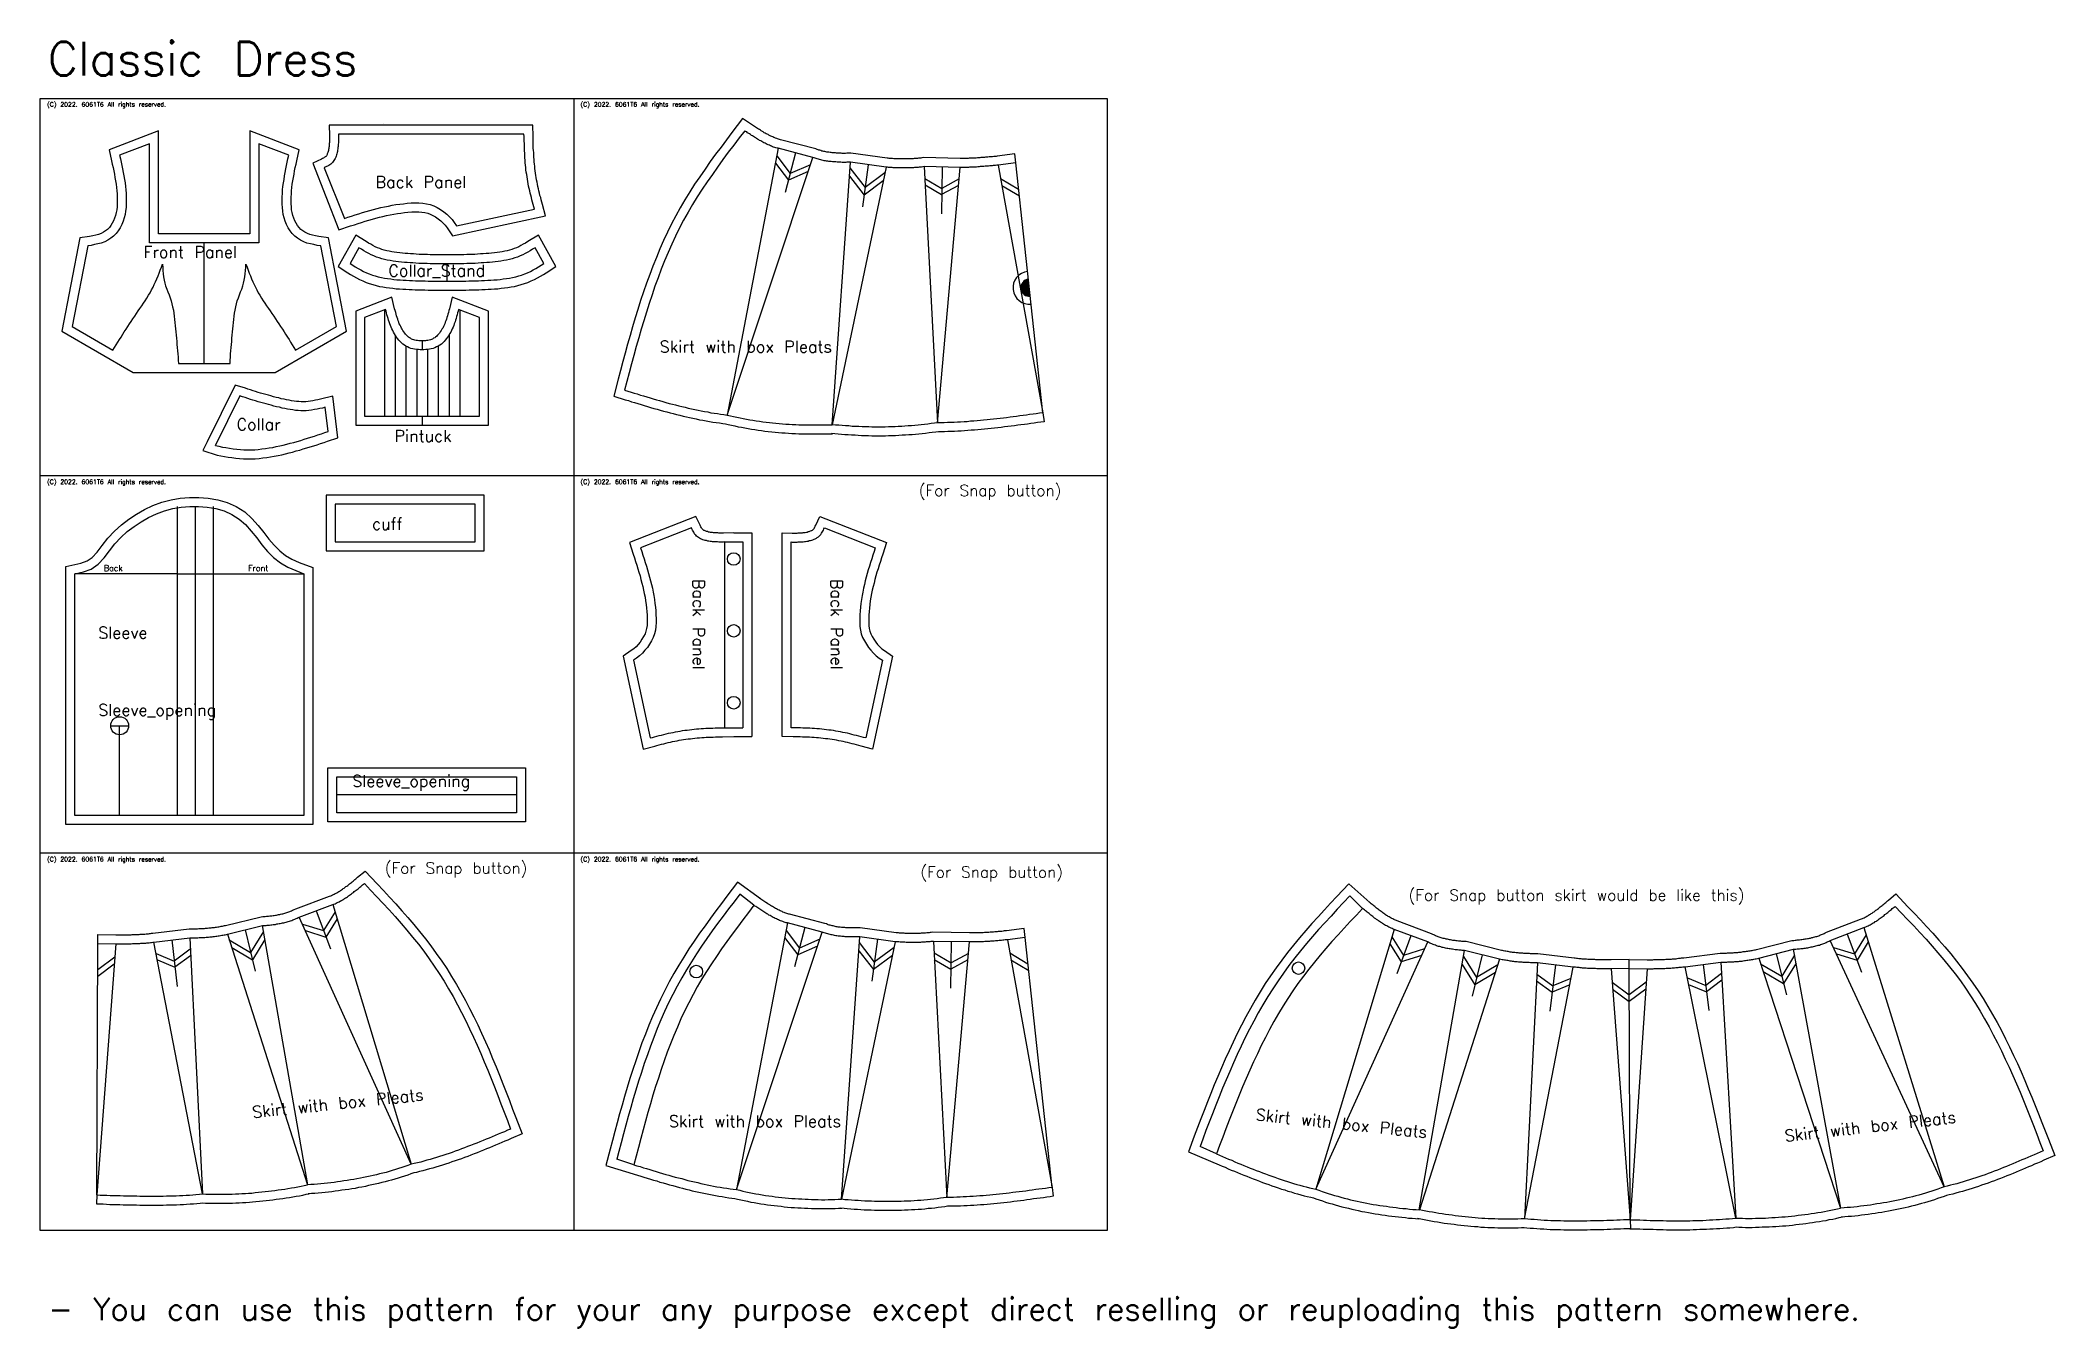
# Model space of a CAD drawing. Header units: millimetres. Extents: x 33 to 1155, y 58 to 775.
import ezdxf

# ---------------------------------------------------------------- set-up
doc = ezdxf.new("R2010")
doc.units = ezdxf.units.MM
doc.styles.get("Standard").update_dxf_attribs({"font": 'txt.shx'})

msp = doc.modelspace()

# ---------------------------------------------------------------- texts
for s, height, p in [('Classic Dress', 18.732, (37.6, 755.1)), ('(C) 2022. 6061T6 All rights reserved.', 2.479, (37.2, 737.8)), ('(C) 2022. 6061T6 All rights reserved.', 2.479, (334.2, 737.8)), ('Back Panel', 6.51, (220.1, 692.6)), ('Front Panel', 6.512, (90.8, 653.6)), ('Collar_Stand', 6.512, (227.2, 643.3)), ('Skirt with box Pleats', 6.512, (378.3, 601)), ('Collar', 6.51, (142.7, 557.7)), ('Pintuck', 6.51, (230.6, 551.3)), ('(C) 2022. 6061T6 All rights reserved.', 2.479, (37.2, 527.8)), ('(C) 2022. 6061T6 All rights reserved.', 2.479, (334.2, 527.8)), ('(For Snap button)', 6.244, (522.5, 521.1)), ('cuff', 6.51, (218.1, 502.4)), ('Back', 3.26, (68.8, 479.4)), ('Front', 3.26, (149.1, 479.4)), ('Sleeve', 6.51, (65.7, 441.8)), ('Sleeve_opening', 6.512, (65.7, 398.8)), ('Sleeve_opening', 6.512, (207.1, 359.3)), ('(C) 2022. 6061T6 All rights reserved.', 2.479, (37.2, 317.8)), ('(For Snap button)', 6.244, (225.2, 311)), ('(C) 2022. 6061T6 All rights reserved.', 2.479, (334.2, 317.8)), ('(For Snap button)', 6.244, (523.4, 308.8)), ('(For Snap button skirt would be like this)', 6.244, (795.2, 295.9)), ('Skirt with box Pleats', 6.512, (383.4, 170)), ('- You can use this pattern for your any purpose except direct reselling or reuploading this pattern somewhere.', 12.4877, (37.8, 62.5))]:
    msp.add_text(s, height=height).set_placement(p)
for s, height, rotation, p in [('Back Panel', 6.51, 270, (396.7, 474.9)), ('Back Panel', 6.51, 270, (473.6, 474.9)), ('Skirt with box Pleats', 6.512, 5.9279, (151.7, 175)), ('Skirt with box Pleats', 6.512, 354.0555, (709.8, 173.8)), ('Skirt with box Pleats', 6.512, 6.3761, (1004.9, 161.8))]:
    msp.add_text(s, height=height, rotation=rotation).set_placement(p)

# ---------------------------------------------------------------- hatches: boundary and pattern name
msp.add_hatch(color=256).paths.add_polyline_path([(584.6, 632.2, -1), (583.6, 641.7)])

# ---------------------------------------------------------------- linework, layer by layer
for p, q in [((33.4, 742.4), (330.4, 742.4)), ((33.4, 532.4), (33.4, 742.4)), ((330.4, 742.4), (330.4, 532.4)), ((330.4, 742.4), (627.4, 742.4)), ((627.4, 742.4), (627.4, 532.4)), ((224.6, 728.3), (224.6, 728.3)), ((443.4, 710.4), (450.9, 700.6)), ((453.9, 712), (448.2, 690.1)), ((576.6, 706.5), (576, 711.5)), ((442.7, 706.4), (449.9, 696.9)), ((460.9, 701.7), (449.9, 696.9)), ((462.2, 705.5), (450.9, 700.6)), ((483.9, 699.1), (492, 688.6)), ((484.2, 703.7), (492.6, 692.8)), ((494.4, 705.5), (491.1, 682.1)), ((502.7, 696.5), (492, 688.6)), ((503.6, 701), (492.6, 692.8)), ((525.8, 697.9), (535.3, 692.3)), ((535.5, 704.2), (535.1, 678.2)), ((545, 697.6), (535.3, 692.3)), ((568, 697.9), (578.1, 691.9)), ((526, 694.3), (535.2, 688.9)), ((544.6, 694), (535.2, 688.9)), ((535.2, 688.9), (535.2, 688.9)), ((535.2, 688.9), (535.2, 688.9)), ((568.7, 694), (578.5, 688.2)), ((124.7, 594.9), (124.7, 662)), ((259.8, 650.4), (259.8, 640.6)), ((225, 624.7), (225, 565.5)), ((267, 624.7), (267, 565.5)), ((231, 610.7), (231, 565.5)), ((246, 607.5), (246, 602.5)), ((261, 610.7), (261, 565.5)), ((237, 604.6), (237, 565.5)), ((243, 602.6), (243, 565.5)), ((249, 602.6), (249, 565.5)), ((255, 604.6), (255, 565.5)), ((246, 565.5), (246, 560.5)), ((591.6, 567.5), (592.3, 562.5)), ((330.4, 532.4), (33.4, 532.4)), ((33.4, 322.4), (33.4, 532.4)), ((627.4, 532.4), (330.4, 532.4)), ((330.4, 532.4), (330.4, 322.4)), ((627.4, 532.4), (627.4, 322.4)), ((109.6, 515.3), (109.6, 477.9)), ((119.6, 515.3), (119.6, 477.9)), ((129.6, 515.3), (129.6, 477.9)), ((414.5, 495.6), (424.5, 495.6)), ((419.5, 500.6), (429.5, 500.6)), ((424.5, 495.6), (424.5, 392.2)), ((429.5, 500.6), (429.5, 387.3)), ((109.6, 477.9), (52.6, 477.9)), ((109.6, 477.9), (129.6, 477.9)), ((109.6, 477.9), (109.6, 343.3)), ((119.6, 477.9), (119.6, 343.3)), ((129.6, 477.9), (180.1, 477.9)), ((129.6, 477.9), (129.6, 343.3)), ((72.6, 393.3), (82.6, 393.3)), ((77.6, 343.3), (77.6, 393.3)), ((414.5, 392.2), (424.5, 392.2)), ((419.5, 387.3), (429.5, 387.3)), ((298.5, 354.9), (198.5, 354.9)), ((330.4, 322.4), (33.4, 322.4)), ((33.4, 112.4), (33.4, 322.4)), ((627.4, 322.4), (330.4, 322.4)), ((330.4, 322.4), (330.4, 112.4)), ((627.4, 322.4), (627.4, 112.4)), ((434.3, 297), (421.6, 306.2)), ((773.6, 294.9), (761.9, 305.4)), ((430.7, 293.4), (422.8, 299.5)), ((769.6, 291.7), (762.4, 298.6)), ((179.4, 282.9), (191.1, 279.3)), ((187, 290.3), (194.9, 269.1)), ((197.5, 289.7), (191.1, 279.3)), ((198.7, 285.9), (192.4, 275.7)), ((459, 281), (453.3, 259.1)), ((581.7, 275.5), (581.2, 280.5)), ((65.5, 272.2), (65.5, 277.2)), ((106.6, 274.1), (109.7, 248.3)), ((138.6, 274.2), (150.4, 267.2)), ((140, 269.9), (151.5, 263.1)), ((147.4, 279.7), (153, 256.8)), ((157.6, 278.9), (150.4, 267.2)), ((158.4, 274.4), (151.5, 263.1)), ((181, 279.3), (192.4, 275.7)), ((447.8, 275.4), (455.1, 265.9)), ((448.6, 279.3), (456.1, 269.6)), ((466.1, 270.6), (455.1, 265.9)), ((467.4, 274.5), (456.1, 269.6)), ((489.4, 272.7), (497.7, 261.8)), ((499.5, 274.5), (496.3, 251.1)), ((508.8, 269.9), (497.7, 261.8)), ((540.6, 273.2), (540.2, 247.2)), ((784.8, 272), (791, 261.9)), ((785.9, 275.9), (792.4, 265.4)), ((796.5, 276.5), (788.6, 255.2)), ((1031.7, 269.9), (1043.5, 266.4)), ((1039.3, 277.4), (1047.4, 256.2)), ((1049.9, 276.9), (1043.5, 266.4)), ((1051, 273), (1044.9, 262.8)), ((74.6, 260.6), (65.4, 253.8)), ((74.9, 264.5), (65.5, 257.5)), ((97.9, 266.6), (108, 262.3)), ((98.6, 263.1), (108.4, 258.9)), ((116.9, 268.9), (108, 262.3)), ((117.1, 265.3), (108.4, 258.9)), ((108.4, 258.9), (108.4, 258.9)), ((108.4, 258.9), (108.4, 258.9)), ((489.1, 268.1), (497.2, 257.6)), ((507.8, 265.5), (497.2, 257.6)), ((531, 266.9), (540.5, 261.3)), ((531.1, 263.3), (540.4, 257.9)), ((549.8, 263), (540.4, 257.9)), ((550.1, 266.6), (540.5, 261.3)), ((573.1, 266.9), (583.3, 260.9)), ((573.8, 263), (583.7, 257.2)), ((802.5, 265.4), (791, 261.9)), ((804.1, 269.1), (792.4, 265.4)), ((825.1, 260.5), (832, 249.2)), ((825.8, 265), (833, 253.3)), ((836.1, 265.8), (830.5, 242.9)), ((844.8, 260.3), (833, 253.3)), ((876.9, 260.2), (873.8, 234.4)), ((918, 258.3), (918, 263.3)), ((918, 258.3), (918, 263.3)), ((959.1, 260.5), (962.3, 234.8)), ((991.1, 260.9), (1002.9, 253.9)), ((999.8, 266.4), (1005.6, 243.5)), ((1010, 265.7), (1002.9, 253.9)), ((1010.9, 261.2), (1004, 249.9)), ((1033.4, 266.3), (1044.9, 262.8)), ((540.4, 257.9), (540.4, 257.9)), ((540.4, 257.9), (540.4, 257.9)), ((843.5, 256), (832, 249.2)), ((866.4, 251.4), (875.1, 245)), ((866.6, 255), (875.5, 248.5)), ((884.9, 249.2), (875.1, 245)), ((885.6, 252.7), (875.5, 248.5)), ((908.5, 250.6), (918, 243.6)), ((927.5, 250.7), (918, 243.6)), ((927.2, 246.7), (918, 239.9)), ((950.4, 253), (960.6, 248.8)), ((951.1, 249.4), (961, 245.3)), ((969.4, 255.4), (960.6, 248.8)), ((969.6, 251.8), (961, 245.3)), ((992.5, 256.6), (1004, 249.9)), ((875.1, 245), (875.1, 245)), ((875.1, 245), (875.1, 245)), ((908.8, 246.7), (918, 239.9)), ((961, 245.3), (961, 245.3)), ((961, 245.3), (961, 245.3)), ((688.2, 155.1), (679.1, 159.2)), ((363.9, 149), (354.4, 152.2)), ((596.7, 136.4), (597.4, 131.5)), ((64.9, 132.3), (64.8, 127.3)), ((330.4, 112.4), (33.4, 112.4)), ((627.4, 112.4), (330.4, 112.4)), ((918.5, 118.4), (918.7, 113.4))]:
    msp.add_line(p, q)
at = {"color": 6}
for p, q in [((444.2, 714.6), (415.8, 566.2)), ((415.8, 566.2), (463.5, 709.5)), ((474.3, 560.8), (484.5, 706.9)), ((504.3, 704.1), (474.3, 560.8)), ((525.5, 704.4), (533, 561.9)), ((533, 561.9), (545.5, 704)), ((566.7, 705.2), (591.6, 567.5)), ((196.3, 293.9), (239.9, 149.3)), ((182.3, 137.8), (157.1, 282.1)), ((239.9, 149.3), (177.6, 286.8)), ((449.4, 283.6), (421, 135.2)), ((1048.6, 281), (1093.3, 136.7)), ((75.5, 271.9), (64.9, 132.3)), ((123.8, 132.8), (96.7, 272.9)), ((116.6, 275.3), (123.8, 132.8)), ((137.6, 277.3), (182.2, 137.8)), ((421, 135.2), (468.7, 278.5)), ((479.4, 129.8), (489.6, 275.9)), ((509.4, 273.1), (479.5, 129.8)), ((530.6, 273.3), (538.2, 130.9)), ((538.2, 130.9), (550.7, 273)), ((571.8, 274.2), (596.7, 136.4)), ((787.2, 280), (743.6, 135.4)), ((743.6, 135.4), (805.9, 273)), ((1093.3, 136.7), (1029.9, 273.8)), ((801.1, 124), (826.4, 268.2)), ((845.8, 263.4), (801.2, 124)), ((866.9, 261.4), (859.7, 118.9)), ((859.7, 118.9), (886.8, 259)), ((908, 258), (918.5, 118.4)), ((928, 258.1), (918.5, 118.4)), ((977.3, 119.4), (949.1, 259.2)), ((969, 261.8), (977.3, 119.4)), ((990.1, 264), (1035.7, 124.8)), ((1035.8, 124.9), (1009.5, 268.9))]:
    msp.add_line(p, q, dxfattribs=at)
for points in [[(576, 711.5), (566.1, 710.2), (565.5, 710.1), (564.9, 710.1), (564.2, 710), (563.5, 709.9), (562.9, 709.9), (562.2, 709.8), (561.6, 709.8), (560.9, 709.7), (560.3, 709.7), (559.6, 709.6), (559, 709.5), (558.3, 709.5), (557.7, 709.4), (557, 709.4), (556.4, 709.3), (555.7, 709.3), (555.1, 709.3), (554.4, 709.2), (553.8, 709.2), (553.2, 709.2), (552.5, 709.1), (551.9, 709.1), (551.2, 709.1), (550.6, 709.1), (550, 709), (549.3, 709), (548.7, 709), (548.1, 709), (547.5, 709), (546.8, 709), (546.2, 709), (545.6, 709), (525.2, 709.4), (524.2, 709.3), (523.6, 709.2), (523, 709.1), (522.4, 709.1), (521.7, 709), (521.1, 708.9), (520.5, 708.9), (519.9, 708.9), (519.3, 708.8), (518.6, 708.8), (518, 708.8), (517.4, 708.7), (516.8, 708.7), (516.1, 708.7), (515.5, 708.7), (514.9, 708.7), (514.2, 708.7), (513.6, 708.7), (513, 708.7), (512.4, 708.7), (511.7, 708.7), (511.1, 708.7), (510.5, 708.7), (509.8, 708.8), (509.2, 708.8), (508.6, 708.8), (507.9, 708.9), (507.3, 708.9), (506.7, 709), (506, 709), (505.4, 709.1), (504.9, 709.1), (484.7, 711.9), (483.6, 711.9), (483, 711.9), (482.4, 711.9), (481.7, 711.8), (481.1, 711.8), (480.5, 711.8), (479.8, 711.8), (479.2, 711.9), (478.6, 711.9), (477.9, 711.9), (477.3, 711.9), (476.7, 711.9), (476.1, 712), (475.5, 712), (474.9, 712.1), (474.3, 712.1), (473.7, 712.2), (473.1, 712.3), (472.5, 712.4), (471.9, 712.4), (471.3, 712.5), (470.8, 712.6), (470.2, 712.8), (469.6, 712.9), (469.1, 713), (468.5, 713.1), (468, 713.3), (467.5, 713.5), (466.9, 713.6), (466.4, 713.8), (465.9, 714), (465.1, 714.3), (445.5, 719.4), (444.9, 719.6), (444.4, 719.7), (443.9, 719.9), (443.4, 720), (442.8, 720.2), (442.3, 720.4), (441.8, 720.6), (441.3, 720.9), (440.7, 721.1), (440.2, 721.4), (439.7, 721.6), (439.1, 721.9), (438.6, 722.2), (438.1, 722.4), (437.5, 722.7), (437, 723), (436.5, 723.3), (435.9, 723.7), (435.4, 724), (434.8, 724.3), (434.3, 724.7), (433.8, 725), (433.2, 725.3), (432.7, 725.7), (432.1, 726), (431.6, 726.4), (431.1, 726.7), (430.5, 727.1), (430, 727.5), (429.4, 727.8), (428.9, 728.2), (424.4, 731.2), (418.5, 723.4), (415.5, 719.4), (412.4, 715.3), (409.4, 711.3), (406.4, 707.2), (403.5, 703), (400.6, 698.8), (397.7, 694.6), (395, 690.3), (392.3, 686), (389.7, 681.5), (387.2, 677.1), (384.9, 672.5), (382.6, 667.9), (380.4, 663.3), (378.3, 658.6), (376.4, 653.9), (374.5, 649.1), (372.7, 644.3), (370.9, 639.5), (369.3, 634.7), (367.6, 629.9), (366.1, 625), (364.6, 620.2), (363.2, 615.3), (361.8, 610.5), (360.4, 605.6), (359, 600.7), (357.7, 595.9), (356.4, 591), (355.2, 586.2), (352.7, 576.7), (359, 574.7), (360.8, 574.2), (362.6, 573.6), (364.3, 573.1), (366.1, 572.6), (367.9, 572), (369.7, 571.5), (371.5, 571), (373.2, 570.4), (375, 569.9), (376.8, 569.4), (378.6, 568.9), (380.4, 568.4), (382.2, 567.9), (384, 567.4), (385.8, 567), (387.6, 566.5), (389.5, 566.1), (391.3, 565.6), (393.1, 565.2), (394.9, 564.8), (396.7, 564.4), (398.6, 564), (400.4, 563.6), (402.3, 563.3), (404.1, 562.9), (405.9, 562.6), (407.8, 562.3), (409.7, 562), (411.5, 561.8), (413.4, 561.5), (414.9, 561.3), (416.4, 561), (418.3, 560.5), (420.1, 560.1), (422, 559.7), (423.8, 559.4), (425.7, 559), (427.5, 558.7), (429.4, 558.4), (431.2, 558.1), (433.1, 557.8), (435, 557.5), (436.8, 557.3), (438.7, 557.1), (440.6, 556.9), (442.5, 556.7), (444.4, 556.5), (446.2, 556.3), (448.1, 556.2), (450, 556.1), (451.9, 556), (453.8, 555.9), (455.7, 555.8), (457.5, 555.8), (459.4, 555.7), (461.3, 555.7), (463.2, 555.7), (465.1, 555.7), (467, 555.7), (468.9, 555.7), (470.8, 555.7), (472.6, 555.8), (474.5, 555.8)], [(308.5, 680.8), (308.1, 682.1), (307.8, 683.4), (307.4, 684.6), (307.1, 685.9), (306.8, 687.2), (306.5, 688.5), (306.2, 689.7), (305.9, 691), (305.6, 692.3), (305.3, 693.6), (305.1, 694.9), (304.8, 696.2), (304.6, 697.5), (304.4, 698.8), (304.2, 700.1), (304, 701.4), (303.8, 702.7), (303.7, 704), (303.6, 705.3), (303.4, 706.6), (303.3, 708), (303.2, 709.3), (303.1, 710.6), (303.1, 711.9), (303, 713.2), (302.9, 714.5), (302.9, 715.8), (302.9, 717.2), (302.8, 718.5), (302.8, 719.8), (302.8, 721.1), (302.7, 722.4), (199.4, 722.4), (199.4, 721.7), (199.4, 721.1), (199.4, 720.4), (199.4, 719.7), (199.4, 719), (199.4, 718.4), (199.4, 717.7), (199.3, 717), (199.3, 716.3), (199.2, 715.7), (199.1, 715), (199.1, 714.3), (198.9, 713.6), (198.8, 712.9), (198.7, 712.3), (198.5, 711.6), (198.3, 710.9), (198.1, 710.2), (197.9, 709.6), (197.6, 708.9), (197.3, 708.3), (196.9, 707.8), (196.5, 707.2), (196.1, 706.7), (195.6, 706.2), (195.1, 705.8), (194.6, 705.4), (194, 705.1), (193.4, 704.7), (192.8, 704.4), (192.1, 704.1), (191.5, 703.8), (202.7, 675.5), (204.7, 676.2), (206.7, 676.9), (208.7, 677.5), (210.8, 678.2), (212.8, 678.8), (214.8, 679.4), (216.9, 680), (218.9, 680.6), (221, 681.1), (223.1, 681.6), (225.1, 682.1), (227.2, 682.5), (229.3, 682.9), (231.4, 683.3), (233.5, 683.6), (235.6, 683.8), (237.7, 684), (239.9, 684.2), (242, 684.2), (244.2, 684.2), (246.3, 684.1), (248.5, 683.8), (250.5, 683.3), (252.5, 682.6), (254.4, 681.7), (256.2, 680.5), (258, 679.3), (259.7, 678), (261.3, 676.5), (262.7, 675), (263.9, 673.3), (265.1, 671.5), (308.5, 680.8)], [(591.6, 567.5), (576.6, 706.5), (566.7, 705.2), (566, 705.2), (565.3, 705.1), (564.7, 705), (564, 705), (563.3, 704.9), (562.7, 704.8), (562, 704.8), (561.4, 704.7), (560.7, 704.7), (560, 704.6), (559.4, 704.6), (558.7, 704.5), (558, 704.5), (557.4, 704.4), (556.7, 704.4), (556.1, 704.3), (555.4, 704.3), (554.7, 704.2), (554.1, 704.2), (553.4, 704.2), (552.7, 704.1), (552.1, 704.1), (551.4, 704.1), (550.8, 704.1), (550.1, 704), (549.4, 704), (548.8, 704), (548.1, 704), (547.5, 704), (546.8, 704), (546.1, 704), (545.5, 704), (525.5, 704.4), (524.8, 704.3), (524.1, 704.2), (523.5, 704.1), (522.8, 704.1), (522.2, 704), (521.5, 704), (520.9, 703.9), (520.2, 703.9), (519.5, 703.8), (518.9, 703.8), (518.2, 703.8), (517.6, 703.7), (516.9, 703.7), (516.2, 703.7), (515.6, 703.7), (514.9, 703.7), (514.3, 703.7), (513.6, 703.7), (512.9, 703.7), (512.3, 703.7), (511.6, 703.7), (510.9, 703.7), (510.3, 703.7), (509.6, 703.8), (509, 703.8), (508.3, 703.8), (507.6, 703.9), (507, 703.9), (506.3, 704), (505.6, 704), (505, 704.1), (504.3, 704.1), (484.5, 706.9), (483.8, 706.9), (483.1, 706.9), (482.5, 706.9), (481.8, 706.8), (481.1, 706.8), (480.4, 706.8), (479.8, 706.8), (479.1, 706.9), (478.4, 706.9), (477.8, 706.9), (477.1, 706.9), (476.4, 707), (475.8, 707), (475.1, 707), (474.4, 707.1), (473.8, 707.2), (473.1, 707.2), (472.4, 707.3), (471.8, 707.4), (471.1, 707.5), (470.5, 707.6), (469.8, 707.7), (469.2, 707.9), (468.5, 708), (467.9, 708.2), (467.3, 708.3), (466.6, 708.5), (466, 708.7), (465.4, 708.9), (464.8, 709.1), (464.2, 709.3), (463.5, 709.5), (444.2, 714.6), (443.6, 714.7), (443, 714.9), (442.3, 715.1), (441.7, 715.3), (441.1, 715.5), (440.5, 715.8), (439.9, 716), (439.3, 716.3), (438.7, 716.6), (438, 716.8), (437.5, 717.1), (436.9, 717.4), (436.3, 717.7), (435.7, 718), (435.1, 718.4), (434.5, 718.7), (433.9, 719), (433.4, 719.4), (432.8, 719.7), (432.2, 720.1), (431.7, 720.4), (431.1, 720.8), (430.5, 721.1), (430, 721.5), (429.4, 721.8), (428.9, 722.2), (428.3, 722.6), (427.8, 722.9), (427.2, 723.3), (426.7, 723.7), (426.1, 724), (425.6, 724.4), (422.5, 720.4), (419.5, 716.4), (416.4, 712.4), (413.4, 708.3), (410.5, 704.2), (407.6, 700.1), (404.7, 696), (401.9, 691.9), (399.2, 687.6), (396.6, 683.4), (394.1, 679.1), (391.6, 674.7), (389.3, 670.3), (387.1, 665.8), (385, 661.2), (382.9, 656.6), (381, 652), (379.1, 647.3), (377.4, 642.6), (375.6, 637.9), (374, 633.1), (372.4, 628.3), (370.9, 623.5), (369.4, 618.7), (368, 613.9), (366.6, 609.1), (365.2, 604.3), (363.9, 599.4), (362.6, 594.6), (361.3, 589.7), (360, 584.9), (358.7, 580), (360.5, 579.5), (362.3, 579), (364, 578.4), (365.8, 577.9), (367.6, 577.3), (369.3, 576.8), (371.1, 576.3), (372.9, 575.8), (374.6, 575.2), (376.4, 574.7), (378.2, 574.2), (380, 573.7), (381.7, 573.2), (383.5, 572.7), (385.3, 572.3), (387.1, 571.8), (388.9, 571.4), (390.6, 570.9), (392.4, 570.5), (394.2, 570.1), (396, 569.7), (397.8, 569.3), (399.6, 568.9), (401.4, 568.5), (403.2, 568.2), (405, 567.9), (406.8, 567.5), (408.6, 567.2), (410.4, 567), (412.2, 566.7), (414, 566.5), (415.8, 566.2), (417.6, 565.8), (419.4, 565.4), (421.2, 565), (423, 564.6), (424.8, 564.3), (426.6, 563.9), (428.4, 563.6), (430.2, 563.3), (432, 563), (433.8, 562.7), (435.6, 562.5), (437.5, 562.3), (439.3, 562), (441.1, 561.8), (442.9, 561.7), (444.8, 561.5), (446.6, 561.3), (448.5, 561.2), (450.3, 561.1), (452.1, 561), (454, 560.9), (455.8, 560.8), (457.7, 560.8), (459.5, 560.7), (461.4, 560.7), (463.2, 560.7), (465.1, 560.7), (466.9, 560.7), (468.8, 560.7), (470.6, 560.7), (472.5, 560.8), (474.3, 560.8)], [(101.5, 650.1), (101.6, 648.3), (101.7, 646.6), (101.9, 644.8), (102.1, 643.1), (102.4, 641.3), (102.7, 639.6), (103.2, 638), (103.8, 636.3), (104.4, 634.7), (105.1, 633), (105.7, 631.4), (106.2, 629.7), (106.7, 628.1), (107.1, 626.4), (107.5, 624.6), (107.7, 622.9), (108, 621.2), (108.2, 619.4), (108.4, 617.7), (108.5, 615.9), (108.7, 614.1), (108.8, 612.4), (109, 610.7), (109.2, 608.9), (109.4, 607.2), (109.5, 605.4), (109.7, 603.7), (109.8, 601.9), (109.9, 600.2), (110.1, 598.4), (110.2, 596.7), (110.3, 594.9), (124.7, 594.9), (139.1, 594.9), (139.2, 596.7), (139.3, 598.4), (139.4, 600.2), (139.5, 601.9), (139.7, 603.7), (139.8, 605.4), (140, 607.2), (140.1, 608.9), (140.3, 610.7), (140.5, 612.4), (140.7, 614.1), (140.8, 615.9), (141, 617.7), (141.2, 619.4), (141.4, 621.2), (141.6, 622.9), (141.9, 624.6), (142.2, 626.4), (142.6, 628.1), (143.1, 629.7), (143.7, 631.4), (144.3, 633), (144.9, 634.7), (145.6, 636.3), (146.1, 638), (146.6, 639.6), (147, 641.3), (147.2, 643.1), (147.5, 644.8), (147.6, 646.6), (147.8, 648.3), (147.9, 650.1), (148.5, 648.5), (149.1, 646.8), (149.7, 645.2), (150.4, 643.6), (151, 642), (151.7, 640.4), (152.4, 638.8), (153.2, 637.3), (154, 635.8), (154.8, 634.2), (155.7, 632.8), (156.6, 631.3), (157.5, 629.8), (158.4, 628.4), (159.4, 626.9), (160.4, 625.5), (161.4, 624.1), (162.4, 622.6), (163.4, 621.2), (164.3, 619.8), (165.3, 618.3), (166.3, 616.9), (167.2, 615.5), (168.2, 614), (169.1, 612.5), (170, 611.1), (171, 609.6), (171.9, 608.2), (172.8, 606.7), (173.7, 605.2), (174.6, 603.8), (175.5, 602.3), (198.3, 615.4), (189.6, 660.4), (187.6, 660.6), (185.7, 661), (183.8, 661.4), (181.9, 661.9), (180.1, 662.6), (178.3, 663.5), (176.6, 664.6), (175.1, 665.8), (173.7, 667.2), (172.5, 668.7), (171.4, 670.4), (170.5, 672.2), (169.8, 674), (169.2, 675.9), (168.7, 677.8), (168.4, 679.7), (168.2, 681.7), (168.1, 683.6), (168, 685.6), (168.1, 687.6), (168.2, 689.5), (168.3, 691.5), (168.5, 693.4), (168.8, 695.4), (169.1, 697.3), (169.4, 699.2), (169.7, 701.2), (170.1, 703.1), (170.5, 705), (170.9, 706.9), (171.3, 708.8), (171.8, 710.7), (155, 717.1), (155, 662), (124.7, 662), (94.3, 662), (94.3, 717.1), (77.6, 710.7), (78, 708.8), (78.4, 706.9), (78.8, 705), (79.2, 703.1), (79.6, 701.2), (79.9, 699.2), (80.3, 697.3), (80.6, 695.4), (80.8, 693.4), (81, 691.5), (81.2, 689.5), (81.3, 687.6), (81.3, 685.6), (81.3, 683.6), (81.2, 681.7), (80.9, 679.7), (80.6, 677.8), (80.1, 675.9), (79.5, 674), (78.8, 672.2), (77.9, 670.4), (76.8, 668.7), (75.6, 667.2), (74.2, 665.8), (72.7, 664.6), (71, 663.5), (69.3, 662.6), (67.4, 661.9), (65.5, 661.4), (63.6, 661), (61.7, 660.6), (59.8, 660.4), (51.1, 615.4), (73.8, 602.3), (74.7, 603.8), (75.6, 605.2), (76.5, 606.7), (77.5, 608.2), (78.4, 609.6), (79.3, 611.1), (80.2, 612.5), (81.2, 614), (82.1, 615.5), (83.1, 616.9), (84, 618.3), (85, 619.8), (86, 621.2), (87, 622.6), (88, 624.1), (88.9, 625.5), (89.9, 626.9), (90.9, 628.4), (91.8, 629.8), (92.8, 631.3), (93.7, 632.8), (94.5, 634.2), (95.4, 635.8), (96.2, 637.3), (96.9, 638.8), (97.6, 640.4), (98.3, 642), (99, 643.6), (99.6, 645.2), (100.2, 646.8), (100.9, 648.5), (101.5, 650.1)], [(259.8, 640.6), (261.6, 640.6), (263.3, 640.6), (265.1, 640.6), (266.8, 640.7), (268.6, 640.7), (270.3, 640.7), (272, 640.8), (273.8, 640.8), (275.5, 640.9), (277.3, 640.9), (279, 641), (280.8, 641.1), (282.5, 641.2), (284.2, 641.3), (286, 641.4), (287.7, 641.5), (289.5, 641.7), (291.2, 641.9), (292.9, 642.1), (294.6, 642.4), (296.4, 642.7), (298.1, 643.1), (299.8, 643.6), (301.4, 644.1), (303.1, 644.7), (304.7, 645.4), (306.3, 646.1), (307.8, 646.9), (309.3, 647.8), (310.8, 648.7), (312.3, 649.6), (313.8, 650.6), (308.9, 659.3), (307.5, 658.4), (306.1, 657.6), (304.8, 656.8), (303.4, 656.1), (302, 655.3), (300.5, 654.7), (299.1, 654.1), (297.6, 653.6), (296.1, 653.1), (294.6, 652.7), (293, 652.4), (291.5, 652.1), (289.9, 651.8), (288.3, 651.6), (286.7, 651.4), (285.1, 651.3), (283.5, 651.1), (282, 651), (280.4, 650.9), (278.8, 650.8), (277.2, 650.7), (275.6, 650.6), (274, 650.6), (272.5, 650.5), (270.9, 650.5), (269.3, 650.4), (267.7, 650.4), (266.2, 650.4), (264.6, 650.4), (263, 650.4), (261.4, 650.4), (259.8, 650.4), (258.3, 650.4), (256.7, 650.4), (255.1, 650.4), (253.5, 650.4), (251.9, 650.4), (250.4, 650.4), (248.8, 650.5), (247.2, 650.5), (245.6, 650.6), (244.1, 650.6), (242.5, 650.7), (240.9, 650.8), (239.3, 650.9), (237.7, 651), (236.1, 651.1), (234.5, 651.3), (232.9, 651.4), (231.3, 651.6), (229.8, 651.8), (228.2, 652.1), (226.6, 652.4), (225.1, 652.7), (223.6, 653.1), (222.1, 653.6), (220.6, 654.1), (219.1, 654.7), (217.7, 655.3), (216.3, 656.1), (214.9, 656.8), (213.5, 657.6), (212.2, 658.4), (210.8, 659.3), (205.9, 650.6), (207.4, 649.6), (208.8, 648.7), (210.3, 647.8), (211.9, 646.9), (213.4, 646.1), (215, 645.4), (216.6, 644.7), (218.3, 644.1), (219.9, 643.6), (221.6, 643.1), (223.3, 642.7), (225, 642.4), (226.8, 642.1), (228.5, 641.9), (230.2, 641.7), (232, 641.5), (233.7, 641.4), (235.4, 641.3), (237.2, 641.2), (238.9, 641.1), (240.7, 641), (242.4, 640.9), (244.1, 640.9), (245.9, 640.8), (247.6, 640.8), (249.4, 640.7), (251.1, 640.7), (252.9, 640.7), (254.6, 640.6), (256.3, 640.6), (258.1, 640.6), (259.8, 640.6)], [(246, 602.5), (244.9, 602.5), (243.9, 602.6), (242.8, 602.6), (241.8, 602.8), (240.8, 603), (239.8, 603.3), (238.8, 603.6), (237.9, 604.1), (236.9, 604.6), (236.1, 605.1), (235.2, 605.7), (234.5, 606.4), (233.7, 607.1), (233, 607.9), (232.3, 608.7), (231.7, 609.6), (231.1, 610.5), (230.6, 611.4), (230, 612.3), (229.6, 613.2), (229.1, 614.2), (228.7, 615.1), (228.3, 616.1), (228, 617), (227.6, 618), (227.3, 619), (227, 620), (226.7, 621), (226.4, 622), (226.2, 623), (225.9, 624), (225.6, 625), (214, 620.5), (214, 565.5), (246, 565.5), (278, 565.5), (278, 620.5), (266.3, 625), (266, 624), (265.7, 623), (265.5, 622), (265.2, 621), (264.9, 620), (264.6, 619), (264.3, 618), (263.9, 617), (263.6, 616.1), (263.2, 615.1), (262.8, 614.2), (262.3, 613.2), (261.9, 612.3), (261.3, 611.4), (260.8, 610.5), (260.2, 609.6), (259.6, 608.7), (258.9, 607.9), (258.2, 607.1), (257.5, 606.4), (256.7, 605.7), (255.8, 605.1), (255, 604.6), (254, 604.1), (253.1, 603.6), (252.1, 603.3), (251.1, 603), (250.1, 602.8), (249.1, 602.6), (248, 602.6), (247, 602.5), (246, 602.5)], [(124, 546.5), (131.9, 543.9), (133.9, 543.5), (136, 543.1), (138, 542.8), (140.1, 542.5), (142.2, 542.2), (144.4, 542), (146.6, 541.9), (148.8, 541.8), (150.9, 541.8), (153.1, 541.9), (155.2, 542.1), (157.4, 542.3), (159.5, 542.6), (161.6, 542.9), (163.7, 543.3), (165.8, 543.7), (167.8, 544.1), (169.9, 544.6), (171.9, 545.1), (173.9, 545.6), (175.9, 546.2), (177.9, 546.7), (179.8, 547.3), (181.8, 547.9), (183.7, 548.5), (185.7, 549.1), (187.6, 549.7), (189.5, 550.3), (191.4, 551), (193.3, 551.6), (199.1, 553.5), (196.3, 576.6), (189.4, 575), (188, 574.7), (186.6, 574.4), (185.2, 574.1), (183.8, 573.9), (182.5, 573.7), (181.3, 573.6), (180, 573.6), (178.7, 573.6), (177.4, 573.7), (176, 573.8), (174.7, 573.9), (173.3, 574.1), (171.9, 574.4), (170.5, 574.7), (169.1, 575), (167.6, 575.3), (166.2, 575.7), (164.7, 576), (163.3, 576.4), (161.8, 576.8), (160.4, 577.2), (159, 577.6), (157.5, 578), (156.1, 578.4), (154.7, 578.8), (153.3, 579.3), (151.9, 579.7), (150.4, 580.2), (149, 580.6), (147.6, 581.1), (142, 582.9), (126.3, 551.2), (124, 546.5)], [(130.9, 549.2), (132.9, 548.8), (134.9, 548.4), (136.8, 548.1), (138.8, 547.7), (140.8, 547.4), (142.8, 547.2), (144.8, 547), (146.8, 546.9), (148.8, 546.8), (150.8, 546.8), (152.8, 546.9), (154.8, 547.1), (156.8, 547.3), (158.8, 547.6), (160.8, 547.9), (162.8, 548.2), (164.8, 548.6), (166.7, 549), (168.7, 549.5), (170.7, 550), (172.6, 550.5), (174.5, 551), (176.5, 551.5), (178.4, 552.1), (180.3, 552.7), (182.2, 553.3), (184.1, 553.9), (186.1, 554.5), (188, 555.1), (189.9, 555.7), (191.8, 556.4), (193.7, 557), (192, 570.5), (190.5, 570.1), (189, 569.8), (187.5, 569.5), (186, 569.2), (184.5, 568.9), (183, 568.8), (181.5, 568.6), (180, 568.6), (178.5, 568.6), (177, 568.7), (175.5, 568.8), (174, 569), (172.5, 569.2), (171, 569.5), (169.5, 569.8), (168, 570.1), (166.5, 570.5), (165, 570.8), (163.5, 571.2), (162, 571.6), (160.5, 572), (159.1, 572.4), (157.6, 572.8), (156.2, 573.2), (154.7, 573.6), (153.3, 574.1), (151.8, 574.5), (150.4, 574.9), (148.9, 575.4), (147.5, 575.9), (146, 576.3), (144.6, 576.8), (130.8, 549)], [(592.3, 562.5), (590.4, 562.2), (588.6, 562), (586.8, 561.7), (584.9, 561.5), (583.1, 561.2), (581.3, 561), (579.4, 560.7), (577.6, 560.5), (575.7, 560.2), (573.9, 560), (572.1, 559.8), (570.2, 559.6), (568.4, 559.3), (566.5, 559.1), (564.7, 558.9), (562.8, 558.7), (561, 558.5), (559.1, 558.3), (557.3, 558.2), (555.4, 558), (553.6, 557.8), (551.7, 557.7), (549.8, 557.5), (548, 557.4), (546.1, 557.3), (544.2, 557.2), (542.4, 557.1), (540.5, 557), (538.6, 557), (536.8, 556.9), (534.9, 556.9), (533.4, 556.9), (531.9, 556.7), (530, 556.4), (528.2, 556.2), (526.3, 556), (524.4, 555.8), (522.6, 555.6), (520.7, 555.4), (518.8, 555.2), (517, 555.1), (515.1, 555), (513.2, 554.9), (511.4, 554.8), (509.5, 554.7), (507.6, 554.6), (505.7, 554.6), (503.9, 554.5), (502, 554.5), (500.1, 554.5), (498.2, 554.5), (496.4, 554.5), (494.5, 554.6), (492.6, 554.6), (490.7, 554.7), (488.8, 554.8), (487, 554.9), (485.1, 555), (483.2, 555.1), (481.3, 555.2), (479.5, 555.3), (477.6, 555.5), (475.7, 555.7), (473.9, 555.9)], [(591.6, 567.5), (589.7, 567.2), (587.9, 566.9), (586.1, 566.7), (584.2, 566.4), (582.4, 566.2), (580.6, 565.9), (578.8, 565.7), (576.9, 565.4), (575.1, 565.2), (573.3, 565), (571.4, 564.7), (569.6, 564.5), (567.8, 564.3), (566, 564.1), (564.1, 563.9), (562.3, 563.7), (560.5, 563.5), (558.6, 563.3), (556.8, 563.1), (555, 563), (553.1, 562.8), (551.3, 562.7), (549.5, 562.5), (547.7, 562.4), (545.8, 562.3), (544, 562.2), (542.2, 562.1), (540.3, 562), (538.5, 562), (536.7, 561.9), (534.8, 561.9), (533, 561.9), (531.2, 561.6), (529.4, 561.4), (527.6, 561.1), (525.7, 560.9), (523.9, 560.7), (522.1, 560.5), (520.3, 560.4), (518.4, 560.2), (516.6, 560.1), (514.8, 560), (513, 559.9), (511.1, 559.8), (509.3, 559.7), (507.5, 559.6), (505.6, 559.6), (503.8, 559.5), (501.9, 559.5), (500.1, 559.5), (498.3, 559.5), (496.4, 559.5), (494.6, 559.6), (492.7, 559.6), (490.9, 559.7), (489.1, 559.8), (487.2, 559.8), (485.4, 559.9), (483.5, 560.1), (481.7, 560.2), (479.9, 560.3), (478, 560.5), (476.2, 560.6), (474.3, 560.8)], [(275.6, 495.6), (275.6, 516.6), (197.6, 516.6), (197.6, 495.6), (275.6, 495.6)], [(180.1, 477.9), (180.1, 343.3), (129.6, 343.3), (109.6, 343.3), (52.6, 343.3), (52.6, 477.9), (57.4, 478.9), (61.8, 480.5), (65.6, 483.2), (68.9, 486.7), (71.9, 490.6), (74.9, 494.5), (78.2, 498), (81.8, 501.3), (85.6, 504.2), (89.6, 506.8), (93.7, 509.2), (98.1, 511.3), (102.6, 512.9), (107.2, 514.2), (111.9, 514.9), (116.7, 515.3), (121.5, 515.3), (126.4, 515), (131.1, 514.2), (135.7, 512.9), (140.1, 510.9), (144.1, 508.3), (147.7, 505.2), (150.9, 501.6), (153.9, 497.8), (156.8, 494), (159.9, 490.3), (163.3, 486.9), (167.1, 483.9), (171.2, 481.5), (175.6, 479.6), (180.1, 477.9)], [(419.5, 500.6), (413.8, 500.5), (413.1, 500.5), (412.5, 500.5), (411.8, 500.5), (411.2, 500.5), (410.6, 500.6), (410, 500.6), (409.4, 500.6), (408.8, 500.6), (408.2, 500.7), (407.7, 500.8), (407.1, 500.8), (406.5, 500.9), (406, 501), (405.4, 501.1), (404.9, 501.3), (404.4, 501.4), (404, 501.6), (403.5, 501.7), (403.2, 501.9), (402.9, 502), (402.6, 502.2), (402.4, 502.3), (402.2, 502.5), (402.1, 502.6), (401.9, 502.8), (401.7, 503.1), (401.5, 503.5), (401.2, 503.9), (401, 504.4), (400.7, 505), (398.4, 509.8), (361.4, 495.2), (363.5, 488.7), (364.2, 486.7), (364.8, 484.7), (365.5, 482.7), (366.1, 480.7), (366.7, 478.7), (367.3, 476.7), (367.8, 474.7), (368.3, 472.7), (368.8, 470.7), (369.3, 468.7), (369.7, 466.8), (370.1, 464.8), (370.4, 462.8), (370.7, 460.8), (370.9, 458.8), (371.1, 456.8), (371.2, 454.8), (371.3, 452.8), (371.3, 450.9), (371.2, 449.1), (371, 447.4), (370.6, 445.9), (370.1, 444.4), (369.3, 442.9), (368.4, 441.4), (367.4, 439.9), (366.2, 438.5), (365.1, 437.2), (363.9, 436.1), (362.4, 435.1), (358, 432), (369.1, 380.3), (375.5, 382), (376.7, 382.3), (378, 382.7), (379.2, 383), (380.5, 383.3), (381.7, 383.6), (383, 383.9), (384.2, 384.2), (385.4, 384.5), (386.7, 384.7), (387.9, 385), (389.1, 385.2), (390.4, 385.4), (391.6, 385.6), (392.9, 385.8), (394.1, 386), (395.4, 386.1), (396.6, 386.3), (397.9, 386.4), (399.2, 386.5), (400.4, 386.6), (401.7, 386.7), (403, 386.8), (404.2, 386.9), (405.5, 386.9), (406.8, 387), (408.1, 387), (409.4, 387.1), (410.7, 387.1), (412, 387.1), (413.3, 387.2), (419.5, 387.3)], [(372.9, 386.5), (374.2, 386.8), (375.4, 387.2), (376.7, 387.5), (378, 387.8), (379.3, 388.1), (380.5, 388.5), (381.8, 388.8), (383.1, 389.1), (384.4, 389.4), (385.7, 389.6), (387, 389.9), (388.3, 390.1), (389.6, 390.3), (390.9, 390.6), (392.2, 390.8), (393.5, 390.9), (394.8, 391.1), (396.1, 391.2), (397.4, 391.4), (398.7, 391.5), (400, 391.6), (401.3, 391.7), (402.7, 391.8), (404, 391.9), (405.3, 391.9), (406.6, 392), (407.9, 392), (409.2, 392.1), (410.6, 392.1), (411.9, 392.1), (413.2, 392.2), (414.5, 392.2), (414.5, 495.6), (413.8, 495.5), (413.1, 495.5), (412.5, 495.5), (411.8, 495.5), (411.1, 495.5), (410.4, 495.6), (409.8, 495.6), (409.1, 495.6), (408.4, 495.7), (407.7, 495.7), (407.1, 495.8), (406.4, 495.9), (405.7, 496), (405, 496.1), (404.3, 496.3), (403.6, 496.4), (403, 496.6), (402.3, 496.8), (401.6, 497.1), (401, 497.4), (400.4, 497.7), (399.8, 498), (399.3, 498.4), (398.8, 498.8), (398.3, 499.3), (397.9, 499.8), (397.5, 500.4), (397.2, 501), (396.8, 501.6), (396.5, 502.2), (396.2, 502.8), (395.9, 503.5), (367.6, 492.3), (368.3, 490.2), (368.9, 488.2), (369.6, 486.2), (370.2, 484.2), (370.9, 482.1), (371.5, 480.1), (372.1, 478), (372.6, 476), (373.2, 473.9), (373.7, 471.9), (374.2, 469.8), (374.6, 467.7), (375, 465.7), (375.3, 463.6), (375.6, 461.4), (375.9, 459.3), (376.1, 457.2), (376.2, 455.1), (376.3, 452.9), (376.3, 450.7), (376.2, 448.6), (375.9, 446.5), (375.4, 444.4), (374.7, 442.4), (373.7, 440.5), (372.6, 438.7), (371.4, 436.9), (370, 435.3), (368.6, 433.7), (367, 432.3), (365.3, 431), (363.6, 429.8), (372.9, 386.5)], [(493, 386.5), (491.7, 386.8), (490.4, 387.2), (489.2, 387.5), (487.9, 387.8), (486.6, 388.1), (485.3, 388.5), (484.1, 388.8), (482.8, 389.1), (481.5, 389.4), (480.2, 389.6), (478.9, 389.9), (477.6, 390.1), (476.3, 390.3), (475, 390.6), (473.7, 390.8), (472.4, 390.9), (471.1, 391.1), (469.8, 391.2), (468.5, 391.4), (467.2, 391.5), (465.8, 391.6), (464.5, 391.7), (463.2, 391.8), (461.9, 391.9), (460.6, 391.9), (459.3, 392), (458, 392), (456.6, 392.1), (455.3, 392.1), (454, 392.1), (452.7, 392.2), (451.4, 392.2), (451.4, 495.6), (452.1, 495.5), (452.7, 495.5), (453.4, 495.5), (454.1, 495.5), (454.8, 495.5), (455.4, 495.6), (456.1, 495.6), (456.8, 495.6), (457.5, 495.7), (458.1, 495.7), (458.8, 495.8), (459.5, 495.9), (460.2, 496), (460.9, 496.1), (461.5, 496.3), (462.2, 496.4), (462.9, 496.6), (463.6, 496.8), (464.2, 497.1), (464.9, 497.4), (465.5, 497.7), (466, 498), (466.6, 498.4), (467.1, 498.8), (467.6, 499.3), (468, 499.8), (468.4, 500.4), (468.7, 501), (469.1, 501.6), (469.4, 502.2), (469.7, 502.8), (470, 503.5), (498.3, 492.3), (497.6, 490.2), (496.9, 488.2), (496.3, 486.2), (495.6, 484.2), (495, 482.1), (494.4, 480.1), (493.8, 478), (493.2, 476), (492.7, 473.9), (492.2, 471.9), (491.7, 469.8), (491.3, 467.7), (490.9, 465.7), (490.6, 463.6), (490.2, 461.4), (490, 459.3), (489.8, 457.2), (489.6, 455.1), (489.6, 452.9), (489.6, 450.7), (489.7, 448.6), (490, 446.5), (490.5, 444.4), (491.2, 442.4), (492.2, 440.5), (493.3, 438.7), (494.5, 436.9), (495.8, 435.3), (497.3, 433.7), (498.8, 432.3), (500.5, 431), (502.3, 429.8), (493, 386.5)], [(298.5, 344.9), (198.5, 344.9), (198.5, 354.9), (198.5, 364.9), (298.5, 364.9), (298.5, 354.9), (298.5, 344.9)], [(64.9, 132.3), (65.5, 272.2), (75.5, 271.9), (76.2, 271.9), (76.8, 271.9), (77.5, 271.9), (78.2, 271.9), (78.8, 271.9), (79.5, 271.9), (80.2, 272), (80.8, 272), (81.5, 272), (82.1, 272), (82.8, 272), (83.5, 272), (84.1, 272), (84.8, 272.1), (85.5, 272.1), (86.1, 272.1), (86.8, 272.1), (87.5, 272.2), (88.1, 272.2), (88.8, 272.2), (89.4, 272.3), (90.1, 272.3), (90.8, 272.3), (91.4, 272.4), (92.1, 272.4), (92.7, 272.5), (93.4, 272.6), (94.1, 272.6), (94.7, 272.7), (95.4, 272.7), (96, 272.8), (96.7, 272.9), (116.6, 275.3), (117.2, 275.3), (117.9, 275.3), (118.5, 275.3), (119.2, 275.3), (119.9, 275.3), (120.5, 275.3), (121.2, 275.3), (121.8, 275.4), (122.5, 275.4), (123.2, 275.4), (123.8, 275.5), (124.5, 275.5), (125.1, 275.5), (125.8, 275.6), (126.4, 275.7), (127.1, 275.7), (127.8, 275.8), (128.4, 275.8), (129.1, 275.9), (129.7, 276), (130.4, 276.1), (131.1, 276.2), (131.7, 276.3), (132.4, 276.4), (133, 276.5), (133.7, 276.6), (134.4, 276.7), (135, 276.8), (135.7, 276.9), (136.3, 277), (137, 277.2), (137.6, 277.3), (157.1, 282.1), (157.7, 282.1), (158.4, 282.2), (159.1, 282.2), (159.7, 282.3), (160.4, 282.4), (161.1, 282.4), (161.7, 282.5), (162.4, 282.6), (163.1, 282.7), (163.7, 282.8), (164.4, 282.8), (165.1, 283), (165.7, 283.1), (166.4, 283.2), (167, 283.3), (167.7, 283.4), (168.3, 283.6), (169, 283.7), (169.6, 283.9), (170.3, 284.1), (170.9, 284.2), (171.5, 284.4), (172.2, 284.6), (172.8, 284.8), (173.4, 285), (174, 285.3), (174.6, 285.5), (175.2, 285.7), (175.8, 286), (176.4, 286.3), (177, 286.6), (177.6, 286.8), (196.3, 293.9), (196.9, 294.1), (197.5, 294.3), (198.1, 294.6), (198.7, 294.9), (199.3, 295.1), (199.9, 295.4), (200.5, 295.8), (201.1, 296.1), (201.6, 296.4), (202.2, 296.7), (202.8, 297.1), (203.3, 297.5), (203.9, 297.8), (204.4, 298.2), (205, 298.6), (205.5, 299), (206.1, 299.4), (206.6, 299.8), (207.1, 300.2), (207.7, 300.6), (208.2, 301), (208.7, 301.4), (209.2, 301.8), (209.8, 302.2), (210.3, 302.6), (210.8, 303), (211.3, 303.5), (211.8, 303.9), (212.3, 304.3), (212.8, 304.7), (213.3, 305.1), (213.9, 305.6), (217.3, 301.9), (220.7, 298.2), (224.2, 294.5), (227.6, 290.8), (230.9, 287.1), (234.3, 283.3), (237.5, 279.5), (240.7, 275.6), (243.9, 271.7), (246.9, 267.8), (249.9, 263.7), (252.7, 259.6), (255.5, 255.5), (258.2, 251.2), (260.7, 246.9), (263.2, 242.6), (265.7, 238.1), (268, 233.7), (270.3, 229.2), (272.4, 224.7), (274.6, 220.1), (276.6, 215.5), (278.7, 210.9), (280.6, 206.3), (282.6, 201.6), (284.4, 197), (286.3, 192.3), (288.1, 187.6), (289.9, 182.9), (291.7, 178.3), (293.5, 173.6), (295.2, 168.9), (293.5, 168.2), (291.8, 167.4), (290.1, 166.7), (288.4, 166), (286.7, 165.3), (285, 164.6), (283.3, 163.9), (281.6, 163.2), (279.9, 162.5), (278.2, 161.8), (276.5, 161.1), (274.8, 160.4), (273, 159.7), (271.3, 159.1), (269.6, 158.4), (267.9, 157.8), (266.2, 157.1), (264.4, 156.5), (262.7, 155.9), (261, 155.3), (259.2, 154.7), (257.5, 154.1), (255.7, 153.6), (254, 153), (252.2, 152.5), (250.5, 152), (248.7, 151.5), (247, 151), (245.2, 150.5), (243.4, 150.1), (241.6, 149.7), (239.9, 149.3), (238.1, 148.6), (236.4, 148), (234.7, 147.5), (232.9, 146.9), (231.2, 146.4), (229.4, 145.8), (227.7, 145.3), (225.9, 144.8), (224.1, 144.4), (222.3, 143.9), (220.6, 143.5), (218.8, 143), (217, 142.6), (215.2, 142.3), (213.4, 141.9), (211.6, 141.5), (209.7, 141.2), (207.9, 140.9), (206.1, 140.6), (204.3, 140.3), (202.5, 140), (200.6, 139.7), (198.8, 139.5), (197, 139.2), (195.1, 139), (193.3, 138.8), (191.4, 138.6), (189.6, 138.4), (187.8, 138.3), (185.9, 138.1), (184.1, 138), (182.2, 137.8)], [(65.5, 277.2), (75.5, 276.9), (76.1, 276.9), (76.8, 276.9), (77.4, 276.9), (78.1, 276.9), (78.8, 276.9), (79.4, 276.9), (80.1, 277), (80.7, 277), (81.4, 277), (82, 277), (82.7, 277), (83.3, 277), (84, 277), (84.6, 277.1), (85.3, 277.1), (85.9, 277.1), (86.6, 277.1), (87.2, 277.2), (87.9, 277.2), (88.5, 277.2), (89.1, 277.3), (89.8, 277.3), (90.4, 277.3), (91.1, 277.4), (91.7, 277.4), (92.3, 277.5), (92.9, 277.5), (93.6, 277.6), (94.2, 277.7), (94.8, 277.7), (95.4, 277.8), (96.1, 277.9), (116.3, 280.3), (117.3, 280.3), (117.9, 280.3), (118.5, 280.3), (119.1, 280.3), (119.8, 280.3), (120.4, 280.3), (121, 280.3), (121.6, 280.4), (122.3, 280.4), (122.9, 280.4), (123.5, 280.5), (124.1, 280.5), (124.8, 280.5), (125.4, 280.6), (126, 280.6), (126.6, 280.7), (127.3, 280.8), (127.9, 280.8), (128.5, 280.9), (129.1, 281), (129.8, 281), (130.4, 281.1), (131, 281.2), (131.6, 281.3), (132.3, 281.4), (132.9, 281.5), (133.5, 281.6), (134.1, 281.7), (134.8, 281.8), (135.4, 281.9), (136, 282.1), (136.5, 282.2), (156.3, 287), (157.4, 287.1), (158, 287.2), (158.7, 287.2), (159.3, 287.3), (159.9, 287.3), (160.5, 287.4), (161.2, 287.5), (161.8, 287.5), (162.4, 287.6), (163, 287.7), (163.7, 287.8), (164.3, 287.9), (164.9, 288), (165.5, 288.1), (166.1, 288.2), (166.7, 288.3), (167.2, 288.5), (167.8, 288.6), (168.4, 288.7), (169, 288.9), (169.5, 289), (170.1, 289.2), (170.7, 289.4), (171.2, 289.5), (171.7, 289.7), (172.3, 289.9), (172.8, 290.1), (173.3, 290.3), (173.8, 290.6), (174.3, 290.8), (174.8, 291), (175.6, 291.4), (194.5, 298.5), (195.1, 298.7), (195.6, 298.9), (196.1, 299.2), (196.6, 299.4), (197.1, 299.6), (197.6, 299.9), (198.1, 300.1), (198.6, 300.4), (199.1, 300.7), (199.6, 301), (200.1, 301.3), (200.6, 301.6), (201.1, 302), (201.6, 302.3), (202.1, 302.7), (202.6, 303), (203.1, 303.4), (203.6, 303.8), (204.1, 304.1), (204.6, 304.5), (205.1, 304.9), (205.6, 305.3), (206.1, 305.7), (206.6, 306.1), (207.1, 306.5), (207.6, 306.9), (208.1, 307.3), (208.6, 307.7), (209.1, 308.2), (209.6, 308.6), (210.1, 309), (214.3, 312.4), (221, 305.3), (224.4, 301.6), (227.8, 297.9), (231.3, 294.2), (234.7, 290.4), (238, 286.6), (241.3, 282.7), (244.6, 278.8), (247.8, 274.8), (250.9, 270.8), (253.9, 266.6), (256.9, 262.4), (259.7, 258.2), (262.4, 253.8), (265.1, 249.4), (267.6, 245), (270.1, 240.5), (272.4, 236), (274.7, 231.4), (277, 226.8), (279.1, 222.2), (281.2, 217.5), (283.3, 212.9), (285.2, 208.2), (287.2, 203.5), (289.1, 198.8), (290.9, 194.1), (292.8, 189.4), (294.6, 184.7), (296.4, 180), (298.2, 175.3), (301.6, 166.2), (295.5, 163.6), (293.8, 162.8), (292.1, 162.1), (290.4, 161.4), (288.7, 160.7), (286.9, 160), (285.2, 159.2), (283.5, 158.5), (281.8, 157.8), (280.1, 157.1), (278.3, 156.4), (276.6, 155.7), (274.9, 155.1), (273.1, 154.4), (271.4, 153.7), (269.6, 153.1), (267.9, 152.4), (266.1, 151.8), (264.4, 151.2), (262.6, 150.6), (260.8, 150), (259, 149.4), (257.3, 148.8), (255.5, 148.2), (253.7, 147.7), (251.9, 147.2), (250.1, 146.7), (248.3, 146.2), (246.4, 145.7), (244.6, 145.2), (242.8, 144.8), (241.3, 144.5), (239.8, 143.9), (238, 143.3), (236.2, 142.7), (234.4, 142.1), (232.6, 141.6), (230.8, 141), (229, 140.5), (227.2, 140), (225.4, 139.5), (223.6, 139.1), (221.7, 138.6), (219.9, 138.2), (218, 137.8), (216.2, 137.4), (214.4, 137), (212.5, 136.6), (210.6, 136.3), (208.8, 135.9), (206.9, 135.6), (205.1, 135.3), (203.2, 135), (201.3, 134.8), (199.5, 134.5), (197.6, 134.3), (195.7, 134), (193.8, 133.8), (192, 133.6), (190.1, 133.4), (188.2, 133.3), (186.3, 133.1), (184.4, 133), (182.6, 132.8)], [(421.6, 306.2), (415.7, 298.5), (412.6, 294.4), (409.6, 290.3), (406.5, 286.2), (403.5, 282), (400.4, 277.8), (397.5, 273.4), (394.5, 269.1), (391.7, 264.6), (388.9, 260.1), (386.2, 255.5), (383.6, 250.8), (381.1, 246), (378.7, 241.2), (376.5, 236.4), (374.3, 231.5), (372.3, 226.7), (370.3, 221.7), (368.4, 216.8), (366.7, 211.9), (364.9, 206.9), (363.3, 202), (361.7, 197), (360.2, 192.1), (358.7, 187.1), (357.3, 182.2), (355.9, 177.3), (354.6, 172.4), (353.2, 167.5), (351.9, 162.6), (350.6, 157.7), (348.2, 148.6)], [(761.9, 305.4), (755.2, 298.3), (751.8, 294.6), (748.3, 290.8), (744.8, 287), (741.3, 283.2), (737.9, 279.3), (734.5, 275.3), (731.1, 271.3), (727.8, 267.1), (724.6, 262.9), (721.4, 258.6), (718.3, 254.2), (715.4, 249.8), (712.5, 245.2), (709.8, 240.7), (707.1, 236), (704.6, 231.4), (702.1, 226.7), (699.8, 222), (697.5, 217.3), (695.3, 212.5), (693.1, 207.8), (691, 203), (689, 198.2), (687, 193.5), (685.1, 188.7), (683.2, 184), (681.4, 179.2), (679.5, 174.5), (677.7, 169.8), (675.9, 165), (672.6, 156.2)], [(422.8, 299.5), (419.7, 295.4), (416.6, 291.4), (413.6, 287.3), (410.5, 283.2), (407.5, 279.1), (404.5, 274.9), (401.6, 270.6), (398.7, 266.3), (395.9, 262), (393.2, 257.5), (390.5, 253), (388, 248.4), (385.6, 243.8), (383.2, 239.1), (381, 234.3), (378.9, 229.6), (376.9, 224.8), (375, 219.9), (373.1, 215.1), (371.4, 210.2), (369.7, 205.3), (368.1, 200.4), (366.5, 195.5), (365, 190.6), (363.5, 185.7), (362.1, 180.8), (360.7, 175.9), (359.4, 171), (358.1, 166.2), (356.8, 161.3), (355.5, 156.4), (354.4, 152.2)], [(596.7, 136.4), (581.7, 275.5), (571.8, 274.2), (571.2, 274.1), (570.5, 274.1), (569.8, 274), (569.2, 274), (568.5, 273.9), (567.8, 273.8), (567.2, 273.8), (566.5, 273.7), (565.9, 273.7), (565.2, 273.6), (564.5, 273.5), (563.9, 273.5), (563.2, 273.4), (562.5, 273.4), (561.9, 273.3), (561.2, 273.3), (560.6, 273.3), (559.9, 273.2), (559.2, 273.2), (558.6, 273.1), (557.9, 273.1), (557.2, 273.1), (556.6, 273.1), (555.9, 273), (555.3, 273), (554.6, 273), (553.9, 273), (553.3, 273), (552.6, 273), (552, 273), (551.3, 273), (550.6, 273), (530.6, 273.3), (530, 273.3), (529.3, 273.2), (528.7, 273.1), (528, 273.1), (527.3, 273), (526.7, 273), (526, 272.9), (525.4, 272.9), (524.7, 272.8), (524, 272.8), (523.4, 272.7), (522.7, 272.7), (522.1, 272.7), (521.4, 272.7), (520.7, 272.7), (520.1, 272.7), (519.4, 272.7), (518.8, 272.7), (518.1, 272.7), (517.4, 272.7), (516.8, 272.7), (516.1, 272.7), (515.4, 272.7), (514.8, 272.8), (514.1, 272.8), (513.4, 272.8), (512.8, 272.9), (512.1, 272.9), (511.4, 273), (510.8, 273), (510.1, 273.1), (509.4, 273.1), (489.6, 275.9), (488.9, 275.9), (488.3, 275.9), (487.6, 275.8), (486.9, 275.8), (486.3, 275.8), (485.6, 275.8), (484.9, 275.8), (484.3, 275.8), (483.6, 275.9), (482.9, 275.9), (482.3, 275.9), (481.6, 275.9), (480.9, 276), (480.2, 276), (479.6, 276.1), (478.9, 276.2), (478.3, 276.2), (477.6, 276.3), (476.9, 276.4), (476.3, 276.5), (475.6, 276.6), (475, 276.7), (474.3, 276.9), (473.7, 277), (473.1, 277.1), (472.4, 277.3), (471.8, 277.5), (471.2, 277.7), (470.5, 277.9), (469.9, 278.1), (469.3, 278.3), (468.7, 278.5), (449.4, 283.6), (448.7, 283.7), (448.1, 283.9), (447.5, 284.1), (446.9, 284.3), (446.2, 284.5), (445.6, 284.8), (445, 285), (444.4, 285.3), (443.8, 285.5), (443.2, 285.8), (442.6, 286.1), (442, 286.4), (441.4, 286.7), (440.8, 287), (440.3, 287.4), (439.7, 287.7), (439.1, 288), (438.5, 288.4), (437.9, 288.7), (437.4, 289.1), (436.8, 289.4), (436.2, 289.8), (435.7, 290.1), (435.1, 290.5), (434.6, 290.8), (434, 291.2), (433.5, 291.6), (432.9, 291.9), (432.4, 292.3), (431.8, 292.7), (431.3, 293), (430.7, 293.4), (427.7, 289.4), (424.6, 285.4), (421.6, 281.3), (418.6, 277.3), (415.6, 273.2), (412.7, 269.1), (409.9, 265), (407.1, 260.8), (404.4, 256.6), (401.7, 252.4), (399.2, 248.1), (396.8, 243.7), (394.5, 239.2), (392.3, 234.8), (390.1, 230.2), (388.1, 225.6), (386.2, 221), (384.3, 216.3), (382.5, 211.6), (380.8, 206.9), (379.1, 202.1), (377.6, 197.3), (376, 192.5), (374.5, 187.7), (373.1, 182.9), (371.7, 178.1), (370.4, 173.2), (369, 168.4), (367.7, 163.6), (366.4, 158.7), (365.1, 153.9), (363.9, 149), (365.6, 148.5), (367.4, 148), (369.2, 147.4), (370.9, 146.9), (372.7, 146.3), (374.5, 145.8), (376.3, 145.3), (378, 144.8), (379.8, 144.2), (381.6, 143.7), (383.3, 143.2), (385.1, 142.7), (386.9, 142.2), (388.7, 141.7), (390.5, 141.3), (392.2, 140.8), (394, 140.3), (395.8, 139.9), (397.6, 139.5), (399.4, 139.1), (401.2, 138.6), (403, 138.3), (404.7, 137.9), (406.5, 137.5), (408.3, 137.2), (410.1, 136.8), (411.9, 136.5), (413.7, 136.2), (415.6, 136), (417.4, 135.7), (419.2, 135.5), (421, 135.2), (422.8, 134.8), (424.5, 134.4), (426.3, 134), (428.1, 133.6), (429.9, 133.2), (431.7, 132.9), (433.5, 132.6), (435.3, 132.3), (437.2, 132), (439, 131.7), (440.8, 131.5), (442.6, 131.2), (444.4, 131), (446.3, 130.8), (448.1, 130.6), (449.9, 130.5), (451.8, 130.3), (453.6, 130.2), (455.5, 130.1), (457.3, 130), (459.2, 129.9), (461, 129.8), (462.8, 129.7), (464.7, 129.7), (466.5, 129.7), (468.4, 129.6), (470.2, 129.6), (472.1, 129.7), (473.9, 129.7), (475.8, 129.7), (477.6, 129.8), (479.5, 129.8)], [(581.2, 280.5), (571.3, 279.2), (570.7, 279.1), (570, 279.1), (569.4, 279), (568.7, 278.9), (568, 278.9), (567.4, 278.8), (566.7, 278.8), (566.1, 278.7), (565.4, 278.6), (564.8, 278.6), (564.1, 278.5), (563.5, 278.5), (562.8, 278.4), (562.2, 278.4), (561.5, 278.3), (560.9, 278.3), (560.2, 278.3), (559.6, 278.2), (559, 278.2), (558.3, 278.1), (557.7, 278.1), (557, 278.1), (556.4, 278.1), (555.8, 278), (555.1, 278), (554.5, 278), (553.9, 278), (553.2, 278), (552.6, 278), (552, 278), (551.4, 278), (550.7, 278), (530.4, 278.4), (529.4, 278.2), (528.8, 278.2), (528.2, 278.1), (527.5, 278), (526.9, 278), (526.3, 277.9), (525.7, 277.9), (525, 277.8), (524.4, 277.8), (523.8, 277.8), (523.2, 277.7), (522.5, 277.7), (521.9, 277.7), (521.3, 277.7), (520.7, 277.7), (520, 277.7), (519.4, 277.7), (518.8, 277.7), (518.1, 277.7), (517.5, 277.7), (516.9, 277.7), (516.3, 277.7), (515.6, 277.7), (515, 277.7), (514.4, 277.8), (513.7, 277.8), (513.1, 277.9), (512.5, 277.9), (511.8, 277.9), (511.2, 278), (510.6, 278.1), (510, 278.1), (489.9, 280.9), (488.8, 280.9), (488.2, 280.9), (487.5, 280.8), (486.9, 280.8), (486.2, 280.8), (485.6, 280.8), (485, 280.8), (484.4, 280.8), (483.7, 280.9), (483.1, 280.9), (482.5, 280.9), (481.9, 280.9), (481.3, 281), (480.6, 281), (480, 281.1), (479.4, 281.1), (478.8, 281.2), (478.2, 281.3), (477.7, 281.3), (477.1, 281.4), (476.5, 281.5), (475.9, 281.6), (475.4, 281.7), (474.8, 281.9), (474.2, 282), (473.7, 282.1), (473.2, 282.3), (472.6, 282.4), (472.1, 282.6), (471.6, 282.8), (471.1, 283), (470.2, 283.3), (450.6, 288.4), (450.1, 288.5), (449.6, 288.7), (449, 288.9), (448.5, 289), (448, 289.2), (447.5, 289.4), (446.9, 289.6), (446.4, 289.9), (445.9, 290.1), (445.4, 290.3), (444.8, 290.6), (444.3, 290.9), (443.8, 291.1), (443.2, 291.4), (442.7, 291.7), (442.2, 292), (441.6, 292.3), (441.1, 292.7), (440.5, 293), (440, 293.3), (439.5, 293.6), (438.9, 294), (438.4, 294.3), (437.8, 294.7), (437.3, 295), (436.8, 295.4), (436.2, 295.7), (435.7, 296.1), (435.1, 296.5), (434.6, 296.8), (434, 297.2)], [(762.4, 298.6), (758.9, 294.9), (755.4, 291.2), (752, 287.4), (748.5, 283.7), (745.1, 279.9), (741.7, 276), (738.3, 272.1), (735, 268.1), (731.8, 264.1), (728.6, 259.9), (725.5, 255.7), (722.5, 251.4), (719.6, 247), (716.8, 242.6), (714.1, 238.1), (711.5, 233.6), (709, 229), (706.6, 224.4), (704.2, 219.8), (702, 215.1), (699.8, 210.4), (697.7, 205.7), (695.6, 201), (693.6, 196.3), (691.6, 191.6), (689.7, 186.9), (687.9, 182.1), (686, 177.4), (684.2, 172.7), (682.4, 168), (680.6, 163.3), (679.1, 159.2)], [(918.5, 118.4), (918, 258.3), (908, 258), (907.3, 258), (906.7, 258), (906, 258), (905.3, 258), (904.7, 258), (904, 258.1), (903.3, 258.1), (902.7, 258.1), (902, 258.1), (901.3, 258.1), (900.7, 258.1), (900, 258.1), (899.3, 258.2), (898.7, 258.2), (898, 258.2), (897.4, 258.2), (896.7, 258.2), (896, 258.3), (895.4, 258.3), (894.7, 258.3), (894, 258.4), (893.4, 258.4), (892.7, 258.5), (892.1, 258.5), (891.4, 258.6), (890.7, 258.6), (890.1, 258.7), (889.4, 258.7), (888.8, 258.8), (888.1, 258.9), (887.5, 258.9), (886.8, 259), (866.9, 261.4), (866.3, 261.4), (865.6, 261.4), (864.9, 261.4), (864.3, 261.4), (863.6, 261.4), (863, 261.4), (862.3, 261.5), (861.6, 261.5), (861, 261.5), (860.3, 261.5), (859.7, 261.6), (859, 261.6), (858.4, 261.7), (857.7, 261.7), (857, 261.8), (856.4, 261.8), (855.7, 261.9), (855.1, 262), (854.4, 262), (853.7, 262.1), (853.1, 262.2), (852.4, 262.3), (851.8, 262.4), (851.1, 262.5), (850.4, 262.6), (849.8, 262.7), (849.1, 262.8), (848.5, 262.9), (847.8, 263), (847.2, 263.1), (846.5, 263.3), (845.8, 263.4), (826.4, 268.2), (825.7, 268.3), (825.1, 268.3), (824.4, 268.4), (823.7, 268.4), (823.1, 268.5), (822.4, 268.6), (821.7, 268.6), (821.1, 268.7), (820.4, 268.8), (819.7, 268.9), (819.1, 269), (818.4, 269.1), (817.8, 269.2), (817.1, 269.3), (816.4, 269.4), (815.8, 269.6), (815.1, 269.7), (814.5, 269.9), (813.9, 270), (813.2, 270.2), (812.6, 270.4), (811.9, 270.5), (811.3, 270.7), (810.7, 270.9), (810.1, 271.2), (809.5, 271.4), (808.8, 271.6), (808.2, 271.9), (807.6, 272.1), (807, 272.4), (806.5, 272.7), (805.9, 273), (787.2, 280), (786.6, 280.2), (786, 280.5), (785.4, 280.7), (784.8, 281), (784.2, 281.3), (783.6, 281.6), (783, 281.9), (782.4, 282.2), (781.8, 282.5), (781.3, 282.9), (780.7, 283.2), (780.2, 283.6), (779.6, 284), (779, 284.3), (778.5, 284.7), (778, 285.1), (777.4, 285.5), (776.9, 285.9), (776.3, 286.3), (775.8, 286.7), (775.3, 287.1), (774.8, 287.5), (774.2, 287.9), (773.7, 288.4), (773.2, 288.8), (772.7, 289.2), (772.2, 289.6), (771.7, 290), (771.2, 290.4), (770.7, 290.9), (770.1, 291.3), (769.6, 291.7), (766.2, 288), (762.7, 284.4), (759.3, 280.7), (755.9, 277), (752.5, 273.2), (749.2, 269.4), (746, 265.6), (742.8, 261.8), (739.6, 257.9), (736.6, 253.9), (733.6, 249.9), (730.7, 245.8), (728, 241.6), (725.3, 237.4), (722.7, 233.1), (720.2, 228.7), (717.8, 224.3), (715.5, 219.8), (713.2, 215.4), (711, 210.8), (708.9, 206.3), (706.8, 201.7), (704.8, 197), (702.8, 192.4), (700.9, 187.8), (699, 183.1), (697.2, 178.5), (695.3, 173.8), (693.5, 169.1), (691.7, 164.4), (690, 159.7), (688.2, 155.1), (689.9, 154.3), (691.6, 153.6), (693.3, 152.9), (695, 152.2), (696.7, 151.5), (698.4, 150.7), (700.1, 150), (701.8, 149.3), (703.5, 148.6), (705.3, 147.9), (707, 147.2), (708.7, 146.6), (710.4, 145.9), (712.1, 145.2), (713.8, 144.6), (715.6, 143.9), (717.3, 143.3), (719, 142.7), (720.7, 142.1), (722.5, 141.4), (724.2, 140.9), (726, 140.3), (727.7, 139.7), (729.4, 139.2), (731.2, 138.6), (733, 138.1), (734.7, 137.6), (736.5, 137.2), (738.2, 136.7), (740, 136.2), (741.8, 135.8), (743.6, 135.4), (745.3, 134.8), (747, 134.2), (748.8, 133.6), (750.5, 133.1), (752.3, 132.5), (754, 132), (755.8, 131.5), (757.5, 131), (759.3, 130.5), (761.1, 130.1), (762.9, 129.6), (764.7, 129.2), (766.5, 128.8), (768.3, 128.4), (770.1, 128), (771.9, 127.7), (773.7, 127.3), (775.5, 127), (777.3, 126.7), (779.2, 126.4), (781, 126.1), (782.8, 125.9), (784.6, 125.6), (786.5, 125.4), (788.3, 125.2), (790.2, 124.9), (792, 124.7), (793.8, 124.6), (795.7, 124.4), (797.5, 124.2), (799.4, 124.1), (801.2, 124)], [(918, 263.3), (908, 263), (907.4, 263), (906.7, 263), (906, 263), (905.4, 263), (904.7, 263), (904.1, 263.1), (903.4, 263.1), (902.7, 263.1), (902.1, 263.1), (901.4, 263.1), (900.8, 263.1), (900.1, 263.1), (899.5, 263.1), (898.8, 263.2), (898.2, 263.2), (897.5, 263.2), (896.9, 263.2), (896.3, 263.3), (895.6, 263.3), (895, 263.3), (894.3, 263.4), (893.7, 263.4), (893.1, 263.4), (892.4, 263.5), (891.8, 263.5), (891.2, 263.6), (890.5, 263.6), (889.9, 263.7), (889.3, 263.8), (888.7, 263.8), (888, 263.9), (887.4, 264), (867.2, 266.4), (866.2, 266.4), (865.6, 266.4), (865, 266.4), (864.3, 266.4), (863.7, 266.4), (863.1, 266.4), (862.5, 266.5), (861.8, 266.5), (861.2, 266.5), (860.6, 266.5), (860, 266.6), (859.3, 266.6), (858.7, 266.7), (858.1, 266.7), (857.5, 266.8), (856.8, 266.8), (856.2, 266.9), (855.6, 266.9), (855, 267), (854.3, 267.1), (853.7, 267.2), (853.1, 267.2), (852.5, 267.3), (851.8, 267.4), (851.2, 267.5), (850.6, 267.6), (850, 267.7), (849.3, 267.8), (848.7, 267.9), (848.1, 268.1), (847.5, 268.2), (846.9, 268.3), (827.2, 273.2), (826.1, 273.2), (825.5, 273.3), (824.8, 273.3), (824.2, 273.4), (823.6, 273.5), (822.9, 273.5), (822.3, 273.6), (821.7, 273.7), (821.1, 273.8), (820.4, 273.8), (819.8, 273.9), (819.2, 274), (818.6, 274.1), (818, 274.2), (817.4, 274.3), (816.8, 274.5), (816.2, 274.6), (815.7, 274.7), (815.1, 274.9), (814.5, 275), (813.9, 275.2), (813.4, 275.3), (812.8, 275.5), (812.3, 275.7), (811.7, 275.9), (811.2, 276.1), (810.7, 276.3), (810.2, 276.5), (809.7, 276.7), (809.2, 276.9), (808.7, 277.2), (807.9, 277.6), (788.9, 284.7), (788.4, 284.9), (787.9, 285.1), (787.4, 285.3), (786.9, 285.5), (786.4, 285.8), (785.9, 286), (785.4, 286.3), (784.9, 286.6), (784.4, 286.9), (783.9, 287.2), (783.4, 287.5), (782.9, 287.8), (782.4, 288.1), (781.9, 288.5), (781.4, 288.8), (780.9, 289.2), (780.4, 289.5), (779.9, 289.9), (779.4, 290.3), (778.9, 290.7), (778.4, 291.1), (777.9, 291.4), (777.4, 291.8), (776.9, 292.2), (776.4, 292.7), (775.9, 293.1), (775.4, 293.5), (774.9, 293.9), (774.3, 294.3), (773.8, 294.7), (773.3, 295.1)], [(918, 263.3), (928, 263.1), (928.5, 263.1), (929.2, 263.1), (929.9, 263.1), (930.5, 263.1), (931.2, 263.1), (931.8, 263.2), (932.5, 263.2), (933.2, 263.2), (933.8, 263.2), (934.5, 263.2), (935.1, 263.2), (935.8, 263.3), (936.4, 263.3), (937.1, 263.3), (937.7, 263.3), (938.4, 263.4), (939, 263.4), (939.6, 263.4), (940.3, 263.5), (940.9, 263.5), (941.6, 263.5), (942.2, 263.6), (942.8, 263.6), (943.5, 263.7), (944.1, 263.7), (944.7, 263.8), (945.4, 263.9), (946, 263.9), (946.6, 264), (947.2, 264.1), (947.9, 264.1), (948.5, 264.2), (968.7, 266.8), (969.7, 266.8), (970.3, 266.8), (970.9, 266.8), (971.5, 266.8), (972.2, 266.8), (972.8, 266.9), (973.4, 266.9), (974, 266.9), (974.7, 266.9), (975.3, 267), (975.9, 267), (976.5, 267.1), (977.2, 267.1), (977.8, 267.2), (978.4, 267.2), (979, 267.3), (979.7, 267.3), (980.3, 267.4), (980.9, 267.5), (981.5, 267.6), (982.2, 267.6), (982.8, 267.7), (983.4, 267.8), (984, 267.9), (984.6, 268), (985.3, 268.1), (985.9, 268.2), (986.5, 268.3), (987.1, 268.5), (987.8, 268.6), (988.4, 268.7), (988.9, 268.8), (1008.6, 273.9), (1009.7, 273.9), (1010.4, 274), (1011, 274), (1011.6, 274.1), (1012.3, 274.2), (1012.9, 274.2), (1013.5, 274.3), (1014.1, 274.4), (1014.8, 274.5), (1015.4, 274.6), (1016, 274.7), (1016.6, 274.8), (1017.2, 274.9), (1017.8, 275), (1018.4, 275.1), (1019, 275.2), (1019.6, 275.4), (1020.2, 275.5), (1020.7, 275.6), (1021.3, 275.8), (1021.9, 276), (1022.4, 276.1), (1023, 276.3), (1023.5, 276.5), (1024.1, 276.7), (1024.6, 276.9), (1025.1, 277.1), (1025.6, 277.3), (1026.1, 277.5), (1026.6, 277.7), (1027.1, 278), (1027.9, 278.4), (1046.8, 285.6), (1047.3, 285.9), (1047.8, 286.1), (1048.3, 286.3), (1048.8, 286.5), (1049.3, 286.8), (1049.8, 287), (1050.3, 287.3), (1050.8, 287.6), (1051.3, 287.9), (1051.8, 288.2), (1052.3, 288.5), (1052.8, 288.8), (1053.3, 289.1), (1053.8, 289.5), (1054.3, 289.8), (1054.8, 290.2), (1055.3, 290.6), (1055.8, 290.9), (1056.3, 291.3), (1056.8, 291.7), (1057.3, 292.1), (1057.8, 292.5), (1058.3, 292.9), (1058.8, 293.3), (1059.3, 293.7), (1059.8, 294.1), (1060.3, 294.5), (1060.8, 295), (1061.3, 295.4), (1061.8, 295.8), (1062.3, 296.2), (1066.4, 299.7), (1073.1, 292.6), (1076.6, 289), (1080.1, 285.3), (1083.6, 281.6), (1087, 277.8), (1090.4, 274), (1093.7, 270.2), (1097, 266.3), (1100.2, 262.3), (1103.4, 258.3), (1106.4, 254.2), (1109.4, 250), (1112.3, 245.8), (1115, 241.5), (1117.7, 237.1), (1120.3, 232.7), (1122.8, 228.2), (1125.2, 223.7), (1127.5, 219.1), (1129.8, 214.6), (1132, 209.9), (1134.1, 205.3), (1136.2, 200.7), (1138.2, 196), (1140.2, 191.3), (1142.1, 186.7), (1144, 182), (1145.9, 177.3), (1147.7, 172.6), (1149.6, 167.9), (1151.4, 163.3), (1154.9, 154.1), (1148.8, 151.5), (1147.1, 150.7), (1145.4, 150), (1143.7, 149.3), (1142, 148.5), (1140.3, 147.8), (1138.6, 147.1), (1136.9, 146.3), (1135.1, 145.6), (1133.4, 144.9), (1131.7, 144.2), (1130, 143.5), (1128.2, 142.8), (1126.5, 142.1), (1124.8, 141.4), (1123, 140.8), (1121.3, 140.1), (1119.5, 139.5), (1117.8, 138.8), (1116, 138.2), (1114.2, 137.6), (1112.5, 137), (1110.7, 136.4), (1108.9, 135.8), (1107.1, 135.3), (1105.3, 134.7), (1103.5, 134.2), (1101.7, 133.7), (1099.9, 133.2), (1098.1, 132.7), (1096.2, 132.3), (1094.7, 131.9), (1093.3, 131.4), (1091.5, 130.8), (1089.7, 130.2), (1087.9, 129.6), (1086.1, 129), (1084.3, 128.4), (1082.5, 127.9), (1080.7, 127.4), (1078.9, 126.9), (1077.1, 126.4), (1075.2, 125.9), (1073.4, 125.5), (1071.6, 125.1), (1069.7, 124.7), (1067.9, 124.3), (1066, 123.9), (1064.2, 123.5), (1062.3, 123.2), (1060.4, 122.8), (1058.6, 122.5), (1056.7, 122.2), (1054.9, 121.9), (1053, 121.7), (1051.1, 121.4), (1049.2, 121.2), (1047.4, 120.9), (1045.5, 120.7), (1043.6, 120.5), (1041.7, 120.3), (1039.9, 120.2), (1038, 120), (1036.1, 119.9)], [(918.5, 118.4), (918, 258.3), (928, 258.1), (928.6, 258.1), (929.3, 258.1), (930, 258.1), (930.6, 258.1), (931.3, 258.1), (931.9, 258.2), (932.6, 258.2), (933.3, 258.2), (933.9, 258.2), (934.6, 258.2), (935.3, 258.2), (935.9, 258.3), (936.6, 258.3), (937.3, 258.3), (937.9, 258.3), (938.6, 258.4), (939.2, 258.4), (939.9, 258.4), (940.6, 258.5), (941.2, 258.5), (941.9, 258.6), (942.6, 258.6), (943.2, 258.6), (943.9, 258.7), (944.5, 258.8), (945.2, 258.8), (945.8, 258.9), (946.5, 258.9), (947.2, 259), (947.8, 259.1), (948.5, 259.2), (949.1, 259.2), (969, 261.8), (969.6, 261.8), (970.3, 261.8), (971, 261.8), (971.6, 261.8), (972.3, 261.8), (972.9, 261.9), (973.6, 261.9), (974.3, 261.9), (974.9, 261.9), (975.6, 262), (976.2, 262), (976.9, 262.1), (977.6, 262.1), (978.2, 262.2), (978.9, 262.2), (979.5, 262.3), (980.2, 262.4), (980.9, 262.4), (981.5, 262.5), (982.2, 262.6), (982.8, 262.7), (983.5, 262.8), (984.1, 262.9), (984.8, 263), (985.5, 263.1), (986.1, 263.2), (986.8, 263.3), (987.4, 263.4), (988.1, 263.6), (988.7, 263.7), (989.4, 263.8), (990.1, 264), (1009.5, 268.9), (1010.1, 269), (1010.8, 269), (1011.5, 269.1), (1012.1, 269.1), (1012.8, 269.2), (1013.5, 269.3), (1014.1, 269.4), (1014.8, 269.4), (1015.4, 269.5), (1016.1, 269.6), (1016.8, 269.7), (1017.4, 269.8), (1018.1, 269.9), (1018.7, 270.1), (1019.4, 270.2), (1020.1, 270.3), (1020.7, 270.5), (1021.4, 270.6), (1022, 270.8), (1022.6, 271), (1023.3, 271.2), (1023.9, 271.3), (1024.5, 271.5), (1025.2, 271.8), (1025.8, 272), (1026.4, 272.2), (1027, 272.4), (1027.6, 272.7), (1028.2, 273), (1028.8, 273.2), (1029.4, 273.5), (1029.9, 273.8), (1048.6, 281), (1049.2, 281.2), (1049.8, 281.5), (1050.4, 281.7), (1051, 282), (1051.6, 282.3), (1052.2, 282.6), (1052.8, 282.9), (1053.3, 283.2), (1053.9, 283.6), (1054.5, 283.9), (1055, 284.3), (1055.6, 284.6), (1056.1, 285), (1056.7, 285.4), (1057.2, 285.8), (1057.8, 286.2), (1058.3, 286.6), (1058.9, 287), (1059.4, 287.4), (1059.9, 287.8), (1060.4, 288.2), (1061, 288.6), (1061.5, 289), (1062, 289.4), (1062.5, 289.9), (1063, 290.3), (1063.5, 290.7), (1064, 291.1), (1064.5, 291.6), (1065, 292), (1065.5, 292.4), (1066, 292.8), (1069.5, 289.2), (1073, 285.5), (1076.5, 281.9), (1079.9, 278.2), (1083.3, 274.5), (1086.6, 270.7), (1089.9, 266.9), (1093.1, 263.1), (1096.3, 259.2), (1099.4, 255.3), (1102.4, 251.3), (1105.3, 247.2), (1108.1, 243), (1110.8, 238.8), (1113.4, 234.5), (1115.9, 230.2), (1118.4, 225.8), (1120.7, 221.4), (1123, 216.9), (1125.3, 212.4), (1127.4, 207.8), (1129.5, 203.3), (1131.6, 198.7), (1133.6, 194), (1135.6, 189.4), (1137.5, 184.8), (1139.4, 180.1), (1141.2, 175.5), (1143.1, 170.8), (1144.9, 166.1), (1146.7, 161.5), (1148.5, 156.8), (1146.8, 156.1), (1145.1, 155.3), (1143.4, 154.6), (1141.7, 153.9), (1140, 153.1), (1138.3, 152.4), (1136.6, 151.7), (1134.9, 151), (1133.2, 150.2), (1131.5, 149.5), (1129.8, 148.8), (1128.1, 148.1), (1126.4, 147.5), (1124.7, 146.8), (1123, 146.1), (1121.2, 145.5), (1119.5, 144.8), (1117.8, 144.2), (1116.1, 143.5), (1114.3, 142.9), (1112.6, 142.3), (1110.9, 141.7), (1109.1, 141.2), (1107.4, 140.6), (1105.6, 140.1), (1103.9, 139.5), (1102.1, 139), (1100.4, 138.5), (1098.6, 138), (1096.8, 137.6), (1095.1, 137.2), (1093.3, 136.7), (1091.6, 136.1), (1089.8, 135.5), (1088.1, 134.9), (1086.4, 134.3), (1084.6, 133.8), (1082.9, 133.2), (1081.1, 132.7), (1079.3, 132.2), (1077.6, 131.7), (1075.8, 131.2), (1074, 130.8), (1072.2, 130.4), (1070.4, 129.9), (1068.6, 129.5), (1066.8, 129.2), (1065, 128.8), (1063.2, 128.4), (1061.4, 128.1), (1059.6, 127.8), (1057.8, 127.5), (1055.9, 127.2), (1054.1, 126.9), (1052.3, 126.6), (1050.5, 126.4), (1048.6, 126.1), (1046.8, 125.9), (1044.9, 125.7), (1043.1, 125.5), (1041.3, 125.3), (1039.4, 125.2), (1037.6, 125), (1035.7, 124.9)], [(348.2, 148.6), (365.9, 143.2), (367.7, 142.6), (369.5, 142.1), (371.3, 141.5), (373.1, 141), (374.8, 140.5), (376.6, 140), (378.4, 139.4), (380.2, 138.9), (382, 138.4), (383.8, 137.9), (385.6, 137.4), (387.4, 136.9), (389.2, 136.4), (391, 136), (392.8, 135.5), (394.6, 135), (396.4, 134.6), (398.2, 134.2), (400.1, 133.8), (401.9, 133.4), (403.7, 133), (405.6, 132.6), (407.4, 132.3), (409.3, 131.9), (411.1, 131.6), (413, 131.3), (414.8, 131), (416.7, 130.7), (418.5, 130.5), (420.1, 130.3), (421.6, 129.9), (423.4, 129.5), (425.3, 129.1), (427.1, 128.7), (429, 128.3), (430.8, 128), (432.7, 127.7), (434.5, 127.3), (436.4, 127.1), (438.3, 126.8), (440.1, 126.5), (442, 126.3), (443.9, 126.1), (445.8, 125.9), (447.6, 125.7), (449.5, 125.5), (451.4, 125.3), (453.3, 125.2), (455.2, 125.1), (457, 125), (458.9, 124.9), (460.8, 124.8), (462.7, 124.7), (464.6, 124.7), (466.5, 124.7), (468.4, 124.6), (470.3, 124.6), (472.1, 124.7), (474, 124.7), (475.9, 124.7), (477.8, 124.8), (479.7, 124.8)], [(672.6, 156.2), (689.7, 149), (691.4, 148.3), (693.1, 147.6), (694.8, 146.8), (696.5, 146.1), (698.2, 145.4), (699.9, 144.7), (701.7, 144), (703.4, 143.3), (705.1, 142.6), (706.8, 141.9), (708.6, 141.2), (710.3, 140.6), (712.1, 139.9), (713.8, 139.2), (715.6, 138.6), (717.3, 138), (719.1, 137.3), (720.9, 136.7), (722.6, 136.1), (724.4, 135.5), (726.2, 135), (728, 134.4), (729.8, 133.9), (731.6, 133.3), (733.4, 132.8), (735.2, 132.3), (737, 131.8), (738.8, 131.4), (740.7, 131), (742.2, 130.6), (743.6, 130.1), (745.4, 129.5), (747.2, 128.9), (749, 128.3), (750.8, 127.7), (752.6, 127.2), (754.4, 126.7), (756.2, 126.2), (758.1, 125.7), (759.9, 125.2), (761.7, 124.8), (763.6, 124.3), (765.4, 123.9), (767.2, 123.5), (769.1, 123.1), (770.9, 122.8), (772.8, 122.4), (774.7, 122.1), (776.5, 121.8), (778.4, 121.5), (780.2, 121.2), (782.1, 120.9), (784, 120.7), (785.9, 120.4), (787.7, 120.2), (789.6, 120), (791.5, 119.8), (793.4, 119.6), (795.2, 119.4), (797.1, 119.3), (799, 119.1), (800.9, 119)], [(64.9, 132.3), (66.8, 132.2), (68.6, 132.2), (70.5, 132.1), (72.3, 132), (74.2, 132), (76, 131.9), (77.9, 131.9), (79.7, 131.8), (81.6, 131.8), (83.4, 131.7), (85.2, 131.7), (87.1, 131.7), (88.9, 131.6), (90.8, 131.6), (92.6, 131.6), (94.4, 131.6), (96.3, 131.6), (98.1, 131.6), (100, 131.6), (101.8, 131.6), (103.6, 131.7), (105.5, 131.7), (107.3, 131.8), (109.1, 131.8), (111, 131.9), (112.8, 132), (114.6, 132.1), (116.5, 132.2), (118.3, 132.3), (120.1, 132.5), (122, 132.6), (123.8, 132.8), (125.6, 132.7), (127.4, 132.7), (129.3, 132.6), (131.1, 132.6), (132.9, 132.6), (134.8, 132.6), (136.6, 132.6), (138.4, 132.7), (140.3, 132.7), (142.1, 132.8), (143.9, 132.9), (145.7, 133), (147.6, 133.1), (149.4, 133.2), (151.2, 133.3), (153.1, 133.5), (154.9, 133.7), (156.7, 133.9), (158.6, 134.1), (160.4, 134.3), (162.2, 134.5), (164, 134.7), (165.9, 135), (167.7, 135.2), (169.5, 135.5), (171.3, 135.8), (173.2, 136.1), (175, 136.4), (176.8, 136.8), (178.6, 137.1), (180.4, 137.5), (182.2, 137.8)], [(596.7, 136.4), (594.9, 136.2), (593.1, 135.9), (591.2, 135.7), (589.4, 135.4), (587.6, 135.2), (585.7, 134.9), (583.9, 134.7), (582.1, 134.4), (580.3, 134.2), (578.4, 134), (576.6, 133.7), (574.8, 133.5), (572.9, 133.3), (571.1, 133.1), (569.3, 132.9), (567.5, 132.7), (565.6, 132.5), (563.8, 132.3), (562, 132.1), (560.1, 132), (558.3, 131.8), (556.5, 131.7), (554.6, 131.5), (552.8, 131.4), (551, 131.3), (549.1, 131.2), (547.3, 131.1), (545.5, 131), (543.7, 131), (541.8, 130.9), (540, 130.9), (538.2, 130.9), (536.3, 130.6), (534.5, 130.4), (532.7, 130.1), (530.9, 129.9), (529.1, 129.7), (527.3, 129.5), (525.4, 129.4), (523.6, 129.2), (521.8, 129.1), (519.9, 129), (518.1, 128.8), (516.3, 128.8), (514.4, 128.7), (512.6, 128.6), (510.8, 128.6), (508.9, 128.5), (507.1, 128.5), (505.3, 128.5), (503.4, 128.5), (501.6, 128.5), (499.7, 128.6), (497.9, 128.6), (496.1, 128.7), (494.2, 128.7), (492.4, 128.8), (490.5, 128.9), (488.7, 129.1), (486.9, 129.2), (485, 129.3), (483.2, 129.5), (481.3, 129.6), (479.5, 129.8)], [(64.8, 127.3), (66.6, 127.2), (68.5, 127.2), (70.3, 127.1), (72.2, 127), (74, 127), (75.9, 126.9), (77.7, 126.9), (79.6, 126.8), (81.4, 126.8), (83.3, 126.7), (85.1, 126.7), (87, 126.7), (88.9, 126.6), (90.7, 126.6), (92.6, 126.6), (94.4, 126.6), (96.3, 126.6), (98.2, 126.6), (100, 126.6), (101.9, 126.6), (103.7, 126.7), (105.6, 126.7), (107.5, 126.8), (109.3, 126.8), (111.2, 126.9), (113.1, 127), (114.9, 127.1), (116.8, 127.2), (118.7, 127.3), (120.5, 127.5), (122.4, 127.7), (123.9, 127.8), (125.4, 127.7), (127.3, 127.7), (129.2, 127.6), (131, 127.6), (132.9, 127.6), (134.8, 127.6), (136.7, 127.6), (138.5, 127.7), (140.4, 127.7), (142.3, 127.8), (144.2, 127.9), (146, 128), (147.9, 128.1), (149.8, 128.2), (151.6, 128.4), (153.5, 128.5), (155.4, 128.7), (157.3, 128.9), (159.1, 129.1), (161, 129.3), (162.8, 129.5), (164.7, 129.8), (166.6, 130), (168.4, 130.3), (170.3, 130.6), (172.1, 130.9), (174, 131.2), (175.9, 131.5), (177.7, 131.8), (179.6, 132.2), (181.4, 132.6), (183.2, 132.9)], [(597.4, 131.5), (595.6, 131.2), (593.8, 131), (591.9, 130.7), (590.1, 130.5), (588.3, 130.2), (586.4, 130), (584.6, 129.7), (582.7, 129.5), (580.9, 129.2), (579.1, 129), (577.2, 128.8), (575.4, 128.5), (573.5, 128.3), (571.7, 128.1), (569.8, 127.9), (568, 127.7), (566.1, 127.5), (564.3, 127.3), (562.4, 127.1), (560.6, 127), (558.7, 126.8), (556.9, 126.7), (555, 126.5), (553.1, 126.4), (551.3, 126.3), (549.4, 126.2), (547.5, 126.1), (545.7, 126), (543.8, 126), (541.9, 125.9), (540.1, 125.9), (538.5, 125.9), (537, 125.6), (535.2, 125.4), (533.3, 125.2), (531.5, 124.9), (529.6, 124.7), (527.7, 124.6), (525.9, 124.4), (524, 124.2), (522.1, 124.1), (520.3, 124), (518.4, 123.9), (516.5, 123.8), (514.6, 123.7), (512.8, 123.6), (510.9, 123.6), (509, 123.5), (507.1, 123.5), (505.3, 123.5), (503.4, 123.5), (501.5, 123.5), (499.6, 123.6), (497.8, 123.6), (495.9, 123.7), (494, 123.8), (492.1, 123.8), (490.2, 123.9), (488.4, 124.1), (486.5, 124.2), (484.6, 124.3), (482.7, 124.5), (480.9, 124.7), (479, 124.8)], [(918.5, 118.4), (916.6, 118.3), (914.8, 118.3), (913, 118.2), (911.1, 118.2), (909.3, 118.1), (907.4, 118), (905.6, 118), (903.7, 117.9), (901.9, 117.9), (900, 117.8), (898.2, 117.8), (896.4, 117.8), (894.5, 117.7), (892.7, 117.7), (890.8, 117.7), (889, 117.7), (887.2, 117.7), (885.3, 117.7), (883.5, 117.7), (881.6, 117.7), (879.8, 117.8), (878, 117.8), (876.1, 117.9), (874.3, 117.9), (872.5, 118), (870.6, 118.1), (868.8, 118.2), (867, 118.3), (865.1, 118.5), (863.3, 118.6), (861.5, 118.8), (859.7, 118.9), (857.8, 118.9), (856, 118.8), (854.2, 118.8), (852.3, 118.7), (850.5, 118.7), (848.7, 118.7), (846.9, 118.8), (845, 118.8), (843.2, 118.9), (841.4, 118.9), (839.5, 119), (837.7, 119.1), (835.9, 119.2), (834, 119.3), (832.2, 119.5), (830.4, 119.6), (828.5, 119.8), (826.7, 120), (824.9, 120.2), (823, 120.4), (821.2, 120.6), (819.4, 120.9), (817.6, 121.1), (815.7, 121.4), (813.9, 121.7), (812.1, 121.9), (810.3, 122.2), (808.5, 122.6), (806.6, 122.9), (804.8, 123.2), (803, 123.6), (801.2, 124)], [(918.5, 118.4), (920.3, 118.4), (922.2, 118.3), (924, 118.3), (925.9, 118.2), (927.7, 118.2), (929.6, 118.1), (931.4, 118.1), (933.3, 118), (935.1, 118), (937, 118), (938.8, 117.9), (940.6, 117.9), (942.5, 117.9), (944.3, 117.9), (946.2, 117.9), (948, 117.9), (949.8, 117.9), (951.7, 117.9), (953.5, 118), (955.4, 118), (957.2, 118.1), (959, 118.1), (960.9, 118.2), (962.7, 118.3), (964.5, 118.4), (966.4, 118.5), (968.2, 118.6), (970, 118.7), (971.8, 118.9), (973.7, 119), (975.5, 119.2), (977.3, 119.4), (979.2, 119.3), (981, 119.3), (982.8, 119.2), (984.6, 119.2), (986.5, 119.2), (988.3, 119.3), (990.1, 119.3), (992, 119.4), (993.8, 119.4), (995.6, 119.5), (997.5, 119.6), (999.3, 119.7), (1001.1, 119.8), (1003, 120), (1004.8, 120.1), (1006.6, 120.3), (1008.4, 120.5), (1010.3, 120.7), (1012.1, 120.9), (1013.9, 121.1), (1015.8, 121.4), (1017.6, 121.6), (1019.4, 121.9), (1021.2, 122.1), (1023, 122.4), (1024.9, 122.7), (1026.7, 123.1), (1028.5, 123.4), (1030.3, 123.7), (1032.1, 124.1), (1033.9, 124.5), (1035.7, 124.8)], [(918.7, 113.4), (916.8, 113.3), (915, 113.3), (913.1, 113.2), (911.3, 113.2), (909.4, 113.1), (907.6, 113), (905.7, 113), (903.9, 112.9), (902, 112.9), (900.2, 112.8), (898.3, 112.8), (896.4, 112.8), (894.6, 112.7), (892.7, 112.7), (890.9, 112.7), (889, 112.7), (887.1, 112.7), (885.3, 112.7), (883.4, 112.7), (881.6, 112.7), (879.7, 112.8), (877.8, 112.8), (876, 112.9), (874.1, 112.9), (872.2, 113), (870.4, 113.1), (868.5, 113.2), (866.6, 113.3), (864.8, 113.5), (862.9, 113.6), (861, 113.8), (859.5, 113.9), (858, 113.9), (856.1, 113.8), (854.3, 113.8), (852.4, 113.7), (850.5, 113.7), (848.6, 113.7), (846.8, 113.8), (844.9, 113.8), (843, 113.9), (841.2, 113.9), (839.3, 114), (837.4, 114.1), (835.5, 114.2), (833.7, 114.4), (831.8, 114.5), (829.9, 114.7), (828.1, 114.8), (826.2, 115), (824.3, 115.2), (822.5, 115.4), (820.6, 115.7), (818.7, 115.9), (816.9, 116.2), (815, 116.4), (813.2, 116.7), (811.3, 117), (809.4, 117.3), (807.6, 117.6), (805.7, 118), (803.9, 118.3), (802, 118.7), (800.2, 119.1)], [(918.4, 113.4), (920.2, 113.4), (922.1, 113.3), (923.9, 113.3), (925.8, 113.2), (927.6, 113.2), (929.5, 113.1), (931.3, 113.1), (933.2, 113), (935, 113), (936.9, 113), (938.7, 112.9), (940.6, 112.9), (942.5, 112.9), (944.3, 112.9), (946.2, 112.9), (948, 112.9), (949.9, 112.9), (951.8, 112.9), (953.6, 113), (955.5, 113), (957.3, 113.1), (959.2, 113.1), (961.1, 113.2), (962.9, 113.3), (964.8, 113.4), (966.7, 113.5), (968.5, 113.6), (970.4, 113.7), (972.3, 113.9), (974.1, 114), (976, 114.2), (977.5, 114.4), (979, 114.3), (980.9, 114.3), (982.8, 114.2), (984.6, 114.2), (986.5, 114.2), (988.4, 114.3), (990.3, 114.3), (992.1, 114.4), (994, 114.4), (995.9, 114.5), (997.7, 114.6), (999.6, 114.7), (1001.5, 114.8), (1003.4, 115), (1005.2, 115.1), (1007.1, 115.3), (1009, 115.5), (1010.8, 115.7), (1012.7, 115.9), (1014.6, 116.2), (1016.4, 116.4), (1018.3, 116.7), (1020.1, 116.9), (1022, 117.2), (1023.9, 117.5), (1025.7, 117.8), (1027.6, 118.1), (1029.4, 118.5), (1031.3, 118.8), (1033.1, 119.2), (1034.9, 119.6), (1036.8, 120)]]:
    msp.add_lwpolyline(points)
for points in [[(85.2, 589.9), (124.7, 589.9), (164.1, 589.9), (203.9, 612.9), (193.8, 664.8), (188.4, 665.6), (186.7, 665.9), (185, 666.2), (183.5, 666.7), (182.1, 667.2), (180.7, 667.9), (179.5, 668.7), (178.4, 669.5), (177.5, 670.5), (176.6, 671.6), (175.8, 672.9), (175.1, 674.2), (174.5, 675.7), (174, 677.2), (173.6, 678.8), (173.3, 680.4), (173.2, 682.1), (173, 683.8), (173, 685.6), (173.1, 687.4), (173.2, 689.2), (173.3, 691), (173.5, 692.8), (173.7, 694.7), (174, 696.5), (174.3, 698.4), (174.7, 700.2), (175, 702.1), (175.4, 704), (175.8, 705.8), (176.2, 707.7), (177.6, 713.8), (150, 724.3), (150, 667), (124.7, 667), (99.3, 667), (99.3, 724.3), (71.8, 713.8), (73.1, 707.7), (73.5, 705.8), (73.9, 704), (74.3, 702.1), (74.7, 700.2), (75, 698.4), (75.3, 696.5), (75.6, 694.7), (75.8, 692.8), (76, 691), (76.2, 689.2), (76.3, 687.4), (76.3, 685.6), (76.3, 683.8), (76.2, 682.1), (76, 680.4), (75.7, 678.8), (75.3, 677.2), (74.8, 675.7), (74.2, 674.2), (73.5, 672.9), (72.7, 671.6), (71.9, 670.5), (70.9, 669.5), (69.8, 668.7), (68.6, 667.9), (67.3, 667.2), (65.8, 666.7), (64.3, 666.2), (62.7, 665.9), (60.9, 665.6), (55.5, 664.8), (45.5, 612.9)], [(314.7, 677), (313, 683.4), (312.6, 684.6), (312.3, 685.9), (312, 687.2), (311.6, 688.4), (311.3, 689.7), (311, 690.9), (310.7, 692.1), (310.5, 693.4), (310.2, 694.6), (310, 695.8), (309.7, 697.1), (309.5, 698.3), (309.3, 699.5), (309.1, 700.8), (309, 702), (308.8, 703.3), (308.7, 704.6), (308.5, 705.8), (308.4, 707.1), (308.3, 708.3), (308.2, 709.6), (308.1, 710.9), (308.1, 712.2), (308, 713.4), (307.9, 714.7), (307.9, 716), (307.9, 717.3), (307.8, 718.6), (307.8, 719.9), (307.8, 721.2), (307.6, 727.4), (194.3, 727.4), (194.4, 721.7), (194.4, 721), (194.4, 720.4), (194.4, 719.7), (194.4, 719.1), (194.4, 718.5), (194.4, 717.9), (194.3, 717.3), (194.3, 716.7), (194.2, 716.1), (194.2, 715.6), (194.1, 715), (194, 714.5), (193.9, 713.9), (193.8, 713.4), (193.7, 712.8), (193.5, 712.3), (193.4, 711.9), (193.2, 711.5), (193.1, 711.1), (192.9, 710.8), (192.7, 710.5), (192.6, 710.3), (192.5, 710.1), (192.3, 710), (192.1, 709.8), (191.8, 709.6), (191.4, 709.4), (191, 709.2), (190.5, 708.9), (190, 708.6), (185.1, 706.3), (199.7, 669.3), (206.2, 671.4), (208.3, 672.1), (210.3, 672.7), (212.3, 673.4), (214.3, 674), (216.3, 674.6), (218.3, 675.2), (220.2, 675.7), (222.2, 676.3), (224.2, 676.7), (226.2, 677.2), (228.2, 677.6), (230.2, 678), (232.2, 678.3), (234.1, 678.6), (236.1, 678.8), (238.1, 679), (240.2, 679.2), (242.1, 679.2), (244.1, 679.2), (245.9, 679.1), (247.5, 678.9), (249.1, 678.5), (250.5, 678), (252, 677.3), (253.5, 676.4), (255, 675.3), (256.4, 674.2), (257.7, 673), (258.8, 671.8), (259.9, 670.4), (262.9, 665.9)], [(259.8, 635.6), (261.6, 635.6), (263.3, 635.6), (265.1, 635.6), (266.9, 635.7), (268.6, 635.7), (270.4, 635.7), (272.2, 635.8), (274, 635.8), (275.7, 635.9), (277.5, 635.9), (279.2, 636), (281, 636.1), (282.7, 636.2), (284.5, 636.3), (286.3, 636.4), (288.1, 636.5), (290, 636.7), (291.8, 636.9), (293.7, 637.1), (295.5, 637.5), (297.4, 637.8), (299.3, 638.3), (301.2, 638.8), (303, 639.4), (304.9, 640), (306.7, 640.8), (308.5, 641.6), (310.2, 642.5), (311.9, 643.4), (313.5, 644.4), (315, 645.4), (320.4, 648.9), (310.7, 666.2), (304.9, 662.7), (303.6, 661.9), (302.3, 661.2), (301, 660.5), (299.8, 659.8), (298.5, 659.3), (297.3, 658.8), (296, 658.3), (294.7, 657.9), (293.4, 657.6), (292, 657.3), (290.6, 657), (289.2, 656.8), (287.7, 656.6), (286.2, 656.4), (284.7, 656.2), (283.2, 656.1), (281.6, 656), (280, 655.9), (278.5, 655.8), (276.9, 655.7), (275.4, 655.6), (273.8, 655.6), (272.3, 655.5), (270.8, 655.5), (269.2, 655.4), (267.7, 655.4), (266.1, 655.4), (264.6, 655.4), (263, 655.4), (261.4, 655.4), (259.8, 655.4), (258.3, 655.4), (256.7, 655.4), (255.1, 655.4), (253.6, 655.4), (252, 655.4), (250.5, 655.4), (248.9, 655.5), (247.4, 655.5), (245.8, 655.6), (244.3, 655.6), (242.7, 655.7), (241.2, 655.8), (239.6, 655.9), (238.1, 656), (236.5, 656.1), (235, 656.2), (233.5, 656.4), (232, 656.6), (230.5, 656.8), (229.1, 657), (227.6, 657.3), (226.3, 657.6), (224.9, 657.9), (223.6, 658.3), (222.4, 658.8), (221.1, 659.3), (219.9, 659.8), (218.6, 660.5), (217.4, 661.2), (216.1, 661.9), (214.8, 662.7), (209, 666.2), (199.2, 648.9), (204.7, 645.4), (206.2, 644.4), (207.8, 643.4), (209.5, 642.5), (211.2, 641.6), (213, 640.8), (214.8, 640), (216.6, 639.4), (218.5, 638.8), (220.4, 638.3), (222.2, 637.8), (224.1, 637.5), (226, 637.1), (227.9, 636.9), (229.7, 636.7), (231.6, 636.5), (233.4, 636.4), (235.2, 636.3), (236.9, 636.2), (238.7, 636.1), (240.4, 636), (242.2, 635.9), (244, 635.9), (245.7, 635.8), (247.5, 635.8), (249.3, 635.7), (251, 635.7), (252.8, 635.7), (254.6, 635.6), (256.3, 635.6), (258.1, 635.6)], [(246, 607.5), (245, 607.5), (244.1, 607.5), (243.4, 607.6), (242.7, 607.7), (242, 607.8), (241.3, 608), (240.7, 608.3), (240.1, 608.5), (239.5, 608.9), (238.9, 609.2), (238.4, 609.6), (237.8, 610.1), (237.3, 610.6), (236.8, 611.2), (236.3, 611.8), (235.8, 612.5), (235.3, 613.2), (234.9, 613.9), (234.5, 614.6), (234.1, 615.4), (233.7, 616.2), (233.3, 617), (233, 617.9), (232.7, 618.7), (232.4, 619.6), (232.1, 620.5), (231.8, 621.4), (231.5, 622.4), (231.3, 623.3), (231, 624.3), (230.7, 625.3), (229.1, 631.7), (209, 624), (209, 560.5), (246, 560.5), (283, 560.5), (283, 624), (262.8, 631.7), (261.2, 625.3), (260.9, 624.3), (260.6, 623.3), (260.4, 622.4), (260.1, 621.4), (259.8, 620.5), (259.5, 619.6), (259.2, 618.7), (258.9, 617.9), (258.6, 617), (258.2, 616.2), (257.9, 615.4), (257.5, 614.6), (257, 613.9), (256.6, 613.2), (256.1, 612.5), (255.6, 611.8), (255.1, 611.2), (254.6, 610.6), (254.1, 610.1), (253.5, 609.6), (253, 609.2), (252.4, 608.9), (251.8, 608.5), (251.2, 608.3), (250.6, 608), (249.9, 607.8), (249.2, 607.7), (248.5, 607.6), (247.8, 607.5), (246.9, 607.5)], [(185.1, 481.3), (185.1, 338.3), (129.6, 338.3), (109.6, 338.3), (47.6, 338.3), (47.6, 481.9), (56, 483.7), (59.5, 485), (62.3, 487), (65, 489.9), (67.9, 493.6), (71.1, 497.7), (74.7, 501.6), (78.6, 505.1), (82.7, 508.3), (86.9, 511.1), (91.4, 513.6), (96.1, 515.9), (101.1, 517.7), (106.2, 519.1), (111.3, 519.9), (116.5, 520.3), (121.7, 520.3), (126.9, 520), (132.2, 519.1), (137.5, 517.6), (142.5, 515.3), (147.2, 512.3), (151.2, 508.7), (154.7, 504.8), (157.8, 500.9), (160.7, 497.2), (163.6, 493.7), (166.7, 490.6), (169.9, 488), (173.4, 486), (177.5, 484.2)], [(280.6, 490.6), (280.6, 521.6), (192.6, 521.6), (192.6, 490.6)], [(496.8, 380.3), (490.4, 382), (489.2, 382.3), (487.9, 382.7), (486.6, 383), (485.4, 383.3), (484.1, 383.6), (482.9, 383.9), (481.7, 384.2), (480.4, 384.5), (479.2, 384.7), (478, 385), (476.7, 385.2), (475.5, 385.4), (474.3, 385.6), (473, 385.8), (471.8, 386), (470.5, 386.1), (469.2, 386.3), (468, 386.4), (466.7, 386.5), (465.5, 386.6), (464.2, 386.7), (462.9, 386.8), (461.6, 386.9), (460.4, 386.9), (459.1, 387), (457.8, 387), (456.5, 387.1), (455.2, 387.1), (453.9, 387.1), (452.6, 387.2), (446.4, 387.3), (446.4, 500.6), (452.1, 500.5), (452.8, 500.5), (453.4, 500.5), (454.1, 500.5), (454.7, 500.5), (455.3, 500.6), (455.9, 500.6), (456.5, 500.6), (457.1, 500.6), (457.7, 500.7), (458.2, 500.8), (458.8, 500.8), (459.3, 500.9), (459.9, 501), (460.4, 501.1), (461, 501.3), (461.5, 501.4), (461.9, 501.6), (462.3, 501.7), (462.7, 501.9), (463, 502), (463.3, 502.2), (463.5, 502.3), (463.7, 502.5), (463.8, 502.6), (464, 502.8), (464.2, 503.1), (464.4, 503.5), (464.6, 503.9), (464.9, 504.4), (465.2, 505), (467.5, 509.8), (504.5, 495.2), (502.4, 488.7), (501.7, 486.7), (501.1, 484.7), (500.4, 482.7), (499.8, 480.7), (499.2, 478.7), (498.6, 476.7), (498.1, 474.7), (497.6, 472.7), (497.1, 470.7), (496.6, 468.7), (496.2, 466.8), (495.8, 464.8), (495.5, 462.8), (495.2, 460.8), (495, 458.8), (494.8, 456.8), (494.6, 454.8), (494.6, 452.8), (494.6, 450.9), (494.7, 449.1), (494.9, 447.4), (495.3, 445.9), (495.8, 444.4), (496.5, 442.9), (497.4, 441.4), (498.5, 439.9), (499.6, 438.5), (500.8, 437.2), (502, 436.1), (503.4, 435.1), (507.9, 432)], [(303.5, 339.9), (193.5, 339.9), (193.5, 354.9), (193.5, 369.9), (303.5, 369.9), (303.5, 354.9)]]:
    msp.add_lwpolyline(points, close=True)
for centre, radius in [((419.5, 486.1), 3.5), ((419.5, 446.1), 3.5), ((419.5, 406.1), 3.5), ((77.6, 393.3), 5), ((398.6, 256.5), 3.5), ((733.9, 258.4), 3.5)]:
    msp.add_circle(centre, radius)
for radius in [9.18, 4.76]:
    msp.add_arc((584.1, 637), radius, 96.1603, 276.1603)

msp.set_redraw_order([(e.dxf.handle, doc.entitydb.next_handle()) for e in msp.query("TEXT MTEXT ATTDEF DIMENSION ARC_DIMENSION")])  # texts and dimensions are drawn at this point

doc.saveas('drawing.dxf')
